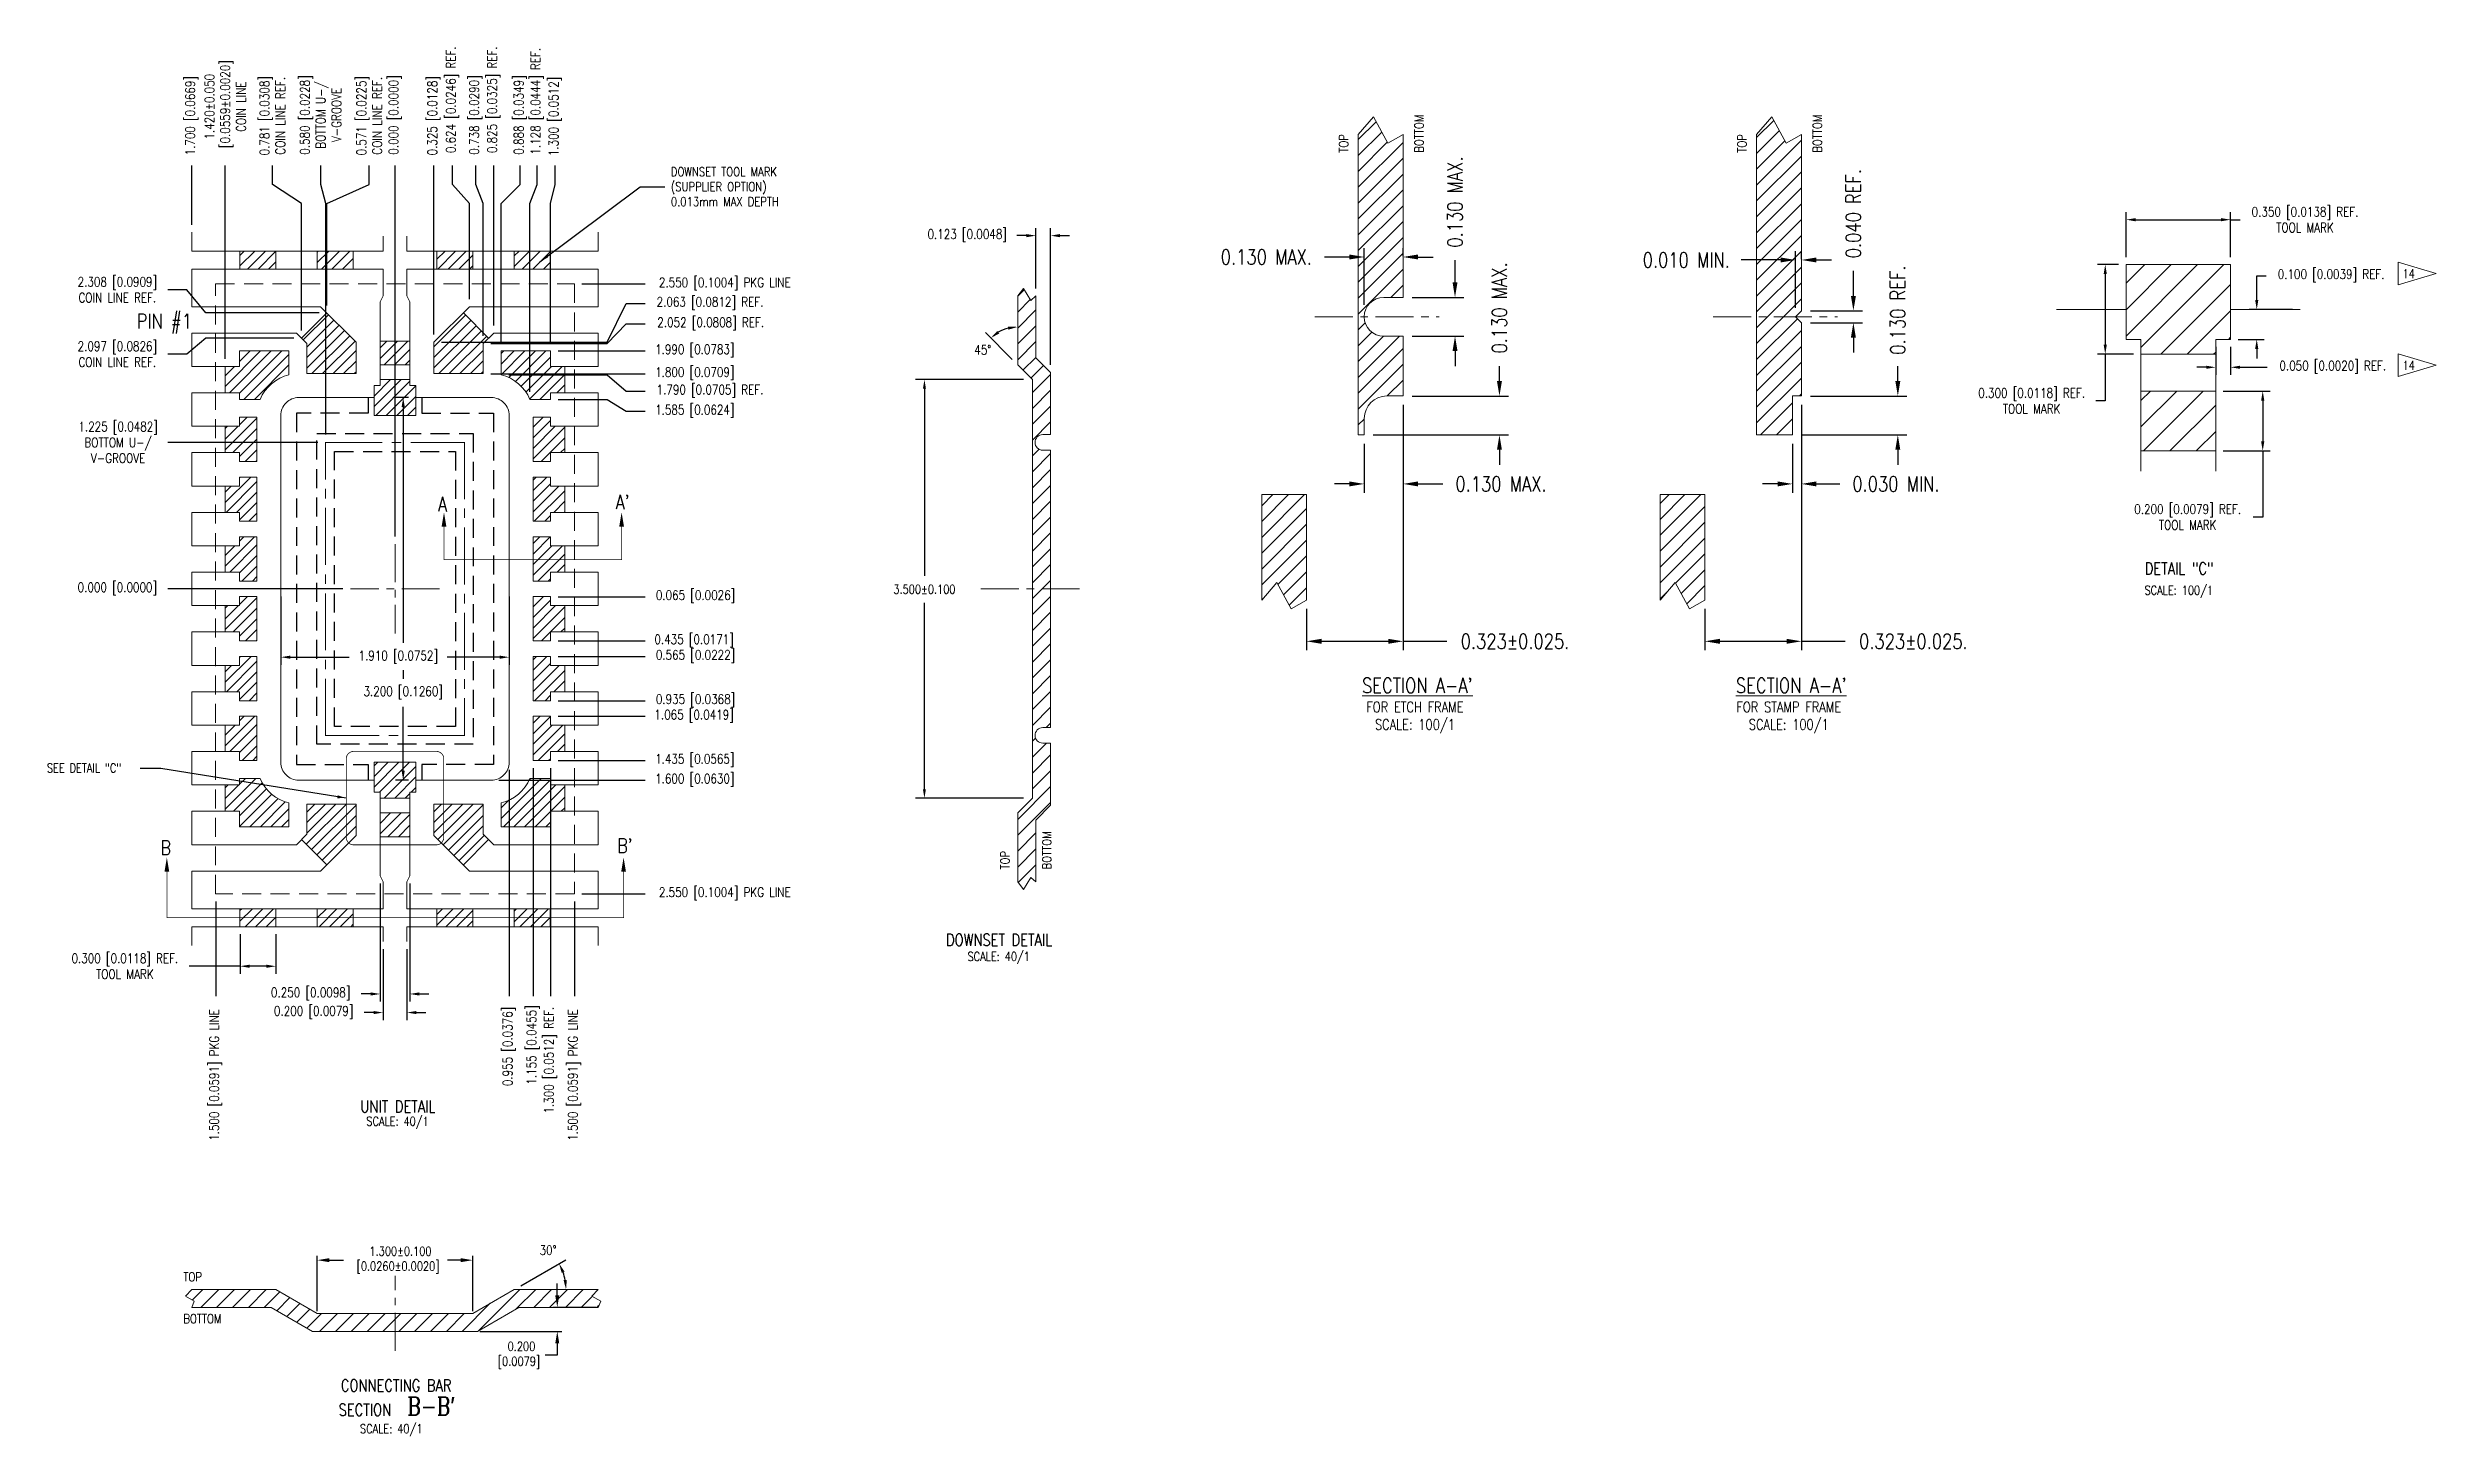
# Model space of a CAD drawing. Extents: x 229 to 1028, y -254 to 211.
import ezdxf
from ezdxf.enums import TextEntityAlignment as Align

# ---------------------------------------------------------------- set-up
doc = ezdxf.new("R2010")
doc.units = 0
doc.header["$LTSCALE"] = 25.4
doc.header["$MEASUREMENT"] = 0
for name, pattern in [('CENTER2', [1.125, 0.75, -0.125, 0.125, -0.125]), ('CENTERX2', [4, 2.5, -0.5, 0.5, -0.5]), ('HIDDEN', [0.375, 0.25, -0.125]), ('PHANTOM2', [1.25, 0.625, -0.125, 0.125, -0.125, 0.125, -0.125])]:
    doc.linetypes.add(name, pattern=pattern)
for name, color, linetype, lineweight in [('SH-01_CENTER', 2, 'CENTERX2', 5), ('SH-01_COIN', 1, 'PHANTOM2', 5), ('SH-01_DIM', 4, 'Continuous', 5), ('SH-01_NOTES', 3, 'Continuous', 5), ('SH-01_OBJECT', 7, 'Continuous', 5), ('SH-01_PHANTOM', 1, 'PHANTOM2', 5), ('SH-01_PKG', 5, 'HIDDEN', 5), ('SH-01_TOOLMARK', 3, 'Continuous', 5)]:
    doc.layers.add(name, color=color, linetype=linetype, lineweight=lineweight)
doc.layers.add('SH-01_HATCH', color=1, linetype='PHANTOM2')
doc.layers.add('SH-01_HIDDEN', color=6, linetype='HIDDEN')
doc.styles.add('COMPLEX', font='COMPLEX', dxfattribs={"width": 0.8})
doc.styles.add('SIMPLEX', font='SIMPLEX.shx', dxfattribs={"width": 0.8})
doc.styles.get("Standard").update_dxf_attribs({"font": 'simplex.shx', "width": 0.82})
doc.dimstyles.new('DIM x20', dxfattribs={"dimtxt": 3, "dimasz": 4, "dimexe": 1.5, "dimexo": 0.75, "dimgap": 1, "dimtad": 0, "dimtih": 1, "dimtoh": 1, "dimdec": 3, "dimlfac": 0.05, "dimzin": 0, "dimdsep": 46, "dimtxsty": 'SIMPLEX', "dimcen": 1, "dimadec": 0, "dimazin": 0, "dimtol": 1, "dimtp": 0.1, "dimtm": 0.1, "dimtfac": 1, "dimtdec": 3, "dimtofl": 0, "dimtmove": 0, "dimatfit": 3, "dimfxl": 1, "dimtolj": 1, "dimtzin": 0, "dimarcsym": 0})
doc.dimstyles.get("Standard").update_dxf_attribs({"dimtxt": 3, "dimasz": 4, "dimexe": 1.5, "dimexo": 0.75, "dimgap": 1, "dimtad": 0, "dimdec": 3, "dimlfac": 0.25, "dimzin": 0, "dimdsep": 46, "dimtxsty": 'SIMPLEX', "dimcen": 0.5, "dimadec": 0, "dimazin": 0, "dimtp": 0.025, "dimtfac": 1, "dimtdec": 3, "dimtofl": 0, "dimtmove": 0, "dimatfit": 3, "dimfxl": 1, "dimtolj": 1, "dimtzin": 0, "dimarcsym": 0})
pattern_1 = [(45, (114.5665, -391.48), (-1.767767, 1.767767), [])]

msp = doc.modelspace()

# ---------------------------------------------------------------- texts
at = {"layer": 'SH-01_NOTES', "width": 0.8}
for s, p in [('14', (1017.0311, 133.4672)), ('14', (1017.0311, 102.7854)), ('SEE DETAIL "C"', (228.9433, -31.9496))]:
    msp.add_text(s, height=3, dxfattribs=at).set_placement(p)
msp.add_text('PIN #1', height=5, dxfattribs=at).set_placement((268.2328, 118.6983), align=Align.MIDDLE)
at = {"layer": 'SH-01_NOTES', "style": 'COMPLEX', "width": 0.8}
for s, p in [('DETAIL "C"', (942.2893, 34.3284)), ('DOWNSET DETAIL', (547.4968, -89.9419)), ('UNIT DETAIL', (346.3667, -145.6621)), ('CONNECTING BAR ', (346.9058, -238.9777)), ('SECTION', (335.3427, -247.1279))]:
    msp.add_text(s, height=4, dxfattribs=at).set_placement(p, align=Align.CENTER)
at = {"layer": 'SH-01_NOTES', "width": 0.8}
for s, p in [('SCALE: 100/1', (942.1852, 27.536)), ('SCALE: 40/1', (547.3927, -94.9808)), ('SCALE: 40/1', (346.2626, -150.1067)), ('SCALE: 40/1', (344.1555, -252.9737))]:
    msp.add_text(s, height=3, dxfattribs=at).set_placement(p, align=Align.CENTER)
at = {"layer": 'SH-01_NOTES', "linetype": 'Continuous', "style": 'COMPLEX', "width": 0.8}
for p in [(687.4381, -2.8112), (812.5011, -2.8112)]:
    msp.add_text("%%USECTION A-A'", height=5, dxfattribs=at).set_placement(p, align=Align.MIDDLE)
at = {"layer": 'SH-01_NOTES', "linetype": 'Continuous', "width": 0.8}
for s, p in [('FOR ETCH FRAME', (686.6388, -11.7943)), ('SCALE: 100/1', (686.6388, -17.613)), ('FOR STAMP FRAME', (811.7017, -11.7943)), ('SCALE: 100/1', (811.7017, -17.613))]:
    msp.add_text(s, height=3.5, dxfattribs=at).set_placement(p, align=Align.CENTER)
at = {"layer": 'SH-01_NOTES', "style": 'COMPLEX', "width": 0.8}
msp.add_text("B-B'", height=6, dxfattribs=at).set_placement((349.5373, -246.8935))
at = {"layer": 'SH-01_NOTES', "char_height": 3, "attachment_point": 4, "rotation": 90}
for s, insert in [('BOTTOM', (688.012, 175.4094)), ('BOTTOM', (821.2849, 175.4094)), ('TOP', (662.7745, 175.4094)), ('TOP', (796.0473, 175.4094)), ('BOTTOM', (563.4885, -64.3738)), ('TOP', (549.5014, -64.3738))]:
    msp.add_mtext(s, dxfattribs=dict(at, insert=insert))
at = {"layer": 'SH-01_NOTES', "char_height": 3, "attachment_point": 4}
for s, insert in [('DOWNSET TOOL MARK\\P(SUPPLIER OPTION)\\P0.013mm MAX DEPTH', (437.6895, 164.0361)), ('TOP', (274.6137, -200.655)), ('BOTTOM', (274.6137, -214.6421))]:
    msp.add_mtext(s, dxfattribs=dict(at, insert=insert))
at = {"layer": 'SH-01_PHANTOM', "style": 'COMPLEX', "width": 0.8}
for s, p in [('A', (359.8584, 55.4312)), ("A'", (419.29, 56.1464)), ('B', (267.0049, -59.51)), ("B'", (419.7978, -58.7949))]:
    msp.add_text(s, height=4.8, dxfattribs=at).set_placement(p)

# ---------------------------------------------------------------- blocks, each defined once
blk = doc.blocks.new('*D0')
at = {"layer": 'Defpoints', "color": 0, "transparency": 16777216}
for p in [(625.07, 394.01), (622.07, 381.01), (622.07, 364.6)]:
    blk.add_point(p, dxfattribs=at)
at = {"layer": 'SH-01_DIM', "color": 0, "lineweight": -2, "transparency": 16777216}
for p, q in [((625.07, 391.01), (625.07, 361.6)), ((622.07, 378.01), (622.07, 361.6)), ((617.07, 364.6), (612.07, 364.6)), ((630.07, 364.6), (637.93, 364.6))]:
    blk.add_line(p, q, dxfattribs=at)
at = {"layer": 'SH-01_DIM', "color": 0, "transparency": 16777216}
for points in [[(617.07, 365.43), (617.07, 363.77), (622.07, 364.6)], [(630.07, 365.43), (630.07, 363.77), (625.07, 364.6)]]:
    blk.add_solid(points, dxfattribs=at)
at = {"layer": 'SH-01_DIM', "color": 0, "transparency": 16777216, "insert": (656.65, 364.6), "char_height": 5, "attachment_point": 5, "style": 'SIMPLEX'}
blk.add_mtext('\\A1;0.030 MIN.', dxfattribs=at)
blk = doc.blocks.new('*D1')
at = {"layer": 'Defpoints', "color": 0, "transparency": 16777216}
for p in [(623.07, 439.51), (625.07, 436.74), (623.07, 420.51)]:
    blk.add_point(p, dxfattribs=at)
at = {"layer": 'SH-01_DIM', "color": 0, "lineweight": -2, "transparency": 16777216}
for p, q in [((618.07, 439.51), (604.85, 439.51)), ((623.07, 423.51), (623.07, 442.51)), ((625.07, 439.74), (625.07, 442.51)), ((630.07, 439.51), (635.07, 439.51))]:
    blk.add_line(p, q, dxfattribs=at)
at = {"layer": 'SH-01_DIM', "color": 0, "transparency": 16777216}
for points in [[(618.07, 440.35), (618.07, 438.68), (623.07, 439.51)], [(630.07, 440.35), (630.07, 438.68), (625.07, 439.51)]]:
    blk.add_solid(points, dxfattribs=at)
at = {"layer": 'SH-01_DIM', "color": 0, "transparency": 16777216, "insert": (586.52, 439.51), "char_height": 5, "attachment_point": 5, "style": 'SIMPLEX'}
blk.add_mtext('\\A1;0.010 MIN.', dxfattribs=at)
blk = doc.blocks.new('*D2')
at = {"layer": 'Defpoints', "color": 0, "transparency": 16777216}
for p in [(625.07, 422.51), (625.07, 418.51), (642.43, 418.51)]:
    blk.add_point(p, dxfattribs=at)
at = {"layer": 'SH-01_DIM', "color": 0, "lineweight": -2, "transparency": 16777216}
for p, q in [((642.43, 427.51), (642.43, 435.91)), ((628.07, 422.51), (645.43, 422.51)), ((628.07, 418.51), (645.43, 418.51)), ((642.43, 413.51), (642.43, 408.51))]:
    blk.add_line(p, q, dxfattribs=at)
at = {"layer": 'SH-01_DIM', "color": 0, "transparency": 16777216}
for points in [[(641.6, 427.51), (643.27, 427.51), (642.43, 422.51)], [(641.6, 413.51), (643.27, 413.51), (642.43, 418.51)]]:
    blk.add_solid(points, dxfattribs=at)
at = {"layer": 'SH-01_DIM', "color": 0, "transparency": 16777216, "insert": (642.43, 455.01), "char_height": 5, "attachment_point": 5, "rotation": 90, "style": 'SIMPLEX'}
blk.add_mtext('\\A1;0.040 REF.', dxfattribs=at)
blk = doc.blocks.new('*D3')
at = {"layer": 'Defpoints', "color": 0, "transparency": 16777216}
for p in [(625.07, 394.01), (622.07, 381.01), (657.29, 381.01)]:
    blk.add_point(p, dxfattribs=at)
at = {"layer": 'SH-01_DIM', "color": 0, "lineweight": -2, "transparency": 16777216}
for p, q in [((657.29, 399.01), (657.29, 404.01)), ((628.07, 394.01), (660.29, 394.01)), ((625.07, 381.01), (660.29, 381.01)), ((657.29, 376.01), (657.29, 371.01))]:
    blk.add_line(p, q, dxfattribs=at)
at = {"layer": 'SH-01_DIM', "color": 0, "transparency": 16777216}
for points in [[(656.46, 399.01), (658.13, 399.01), (657.29, 394.01)], [(656.46, 376.01), (658.13, 376.01), (657.29, 381.01)]]:
    blk.add_solid(points, dxfattribs=at)
at = {"layer": 'SH-01_DIM', "color": 0, "transparency": 16777216, "insert": (657.29, 422.73), "char_height": 5, "attachment_point": 5, "rotation": 90, "style": 'SIMPLEX'}
blk.add_mtext('\\A1;0.130 REF.', dxfattribs=at)
blk = doc.blocks.new('*D4')
at = {"layer": 'Defpoints', "color": 0, "transparency": 16777216}
for p in [(491.8, 394.01), (478.8, 381.01), (478.8, 364.6)]:
    blk.add_point(p, dxfattribs=at)
at = {"layer": 'SH-01_DIM', "color": 0, "lineweight": -2, "transparency": 16777216}
for p, q in [((491.8, 391.01), (491.8, 361.6)), ((478.8, 378.01), (478.8, 361.6)), ((473.8, 364.6), (468.8, 364.6)), ((496.8, 364.6), (505.06, 364.6))]:
    blk.add_line(p, q, dxfattribs=at)
at = {"layer": 'SH-01_DIM', "color": 0, "transparency": 16777216}
for points in [[(473.8, 365.43), (473.8, 363.77), (478.8, 364.6)], [(496.8, 365.43), (496.8, 363.77), (491.8, 364.6)]]:
    blk.add_solid(points, dxfattribs=at)
at = {"layer": 'SH-01_DIM', "color": 0, "transparency": 16777216, "insert": (524.54, 364.6), "char_height": 5, "attachment_point": 5, "style": 'SIMPLEX'}
blk.add_mtext('\\A1;0.130 MAX.', dxfattribs=at)
blk = doc.blocks.new('*D5')
at = {"layer": 'Defpoints', "color": 0, "transparency": 16777216}
for p in [(478.8, 440.51), (491.8, 437.74), (478.8, 421.51)]:
    blk.add_point(p, dxfattribs=at)
at = {"layer": 'SH-01_DIM', "color": 0, "lineweight": -2, "transparency": 16777216}
for p, q in [((473.8, 440.51), (465.53, 440.51)), ((478.8, 424.51), (478.8, 443.51)), ((491.8, 440.74), (491.8, 443.51)), ((496.8, 440.51), (501.8, 440.51))]:
    blk.add_line(p, q, dxfattribs=at)
at = {"layer": 'SH-01_DIM', "color": 0, "transparency": 16777216}
for points in [[(473.8, 441.35), (473.8, 439.68), (478.8, 440.51)], [(496.8, 441.35), (496.8, 439.68), (491.8, 440.51)]]:
    blk.add_solid(points, dxfattribs=at)
at = {"layer": 'SH-01_DIM', "color": 0, "transparency": 16777216, "insert": (446.05, 440.51), "char_height": 5, "attachment_point": 5, "style": 'SIMPLEX'}
blk.add_mtext('\\A1;0.130 MAX.', dxfattribs=at)
blk = doc.blocks.new('*D6')
at = {"layer": 'Defpoints', "color": 0, "transparency": 16777216}
for p in [(491.8, 427.01), (491.8, 414.01), (509.16, 414.01)]:
    blk.add_point(p, dxfattribs=at)
at = {"layer": 'SH-01_DIM', "color": 0, "lineweight": -2, "transparency": 16777216}
for p, q in [((509.16, 432.01), (509.16, 439.42)), ((494.8, 427.01), (512.16, 427.01)), ((494.8, 414.01), (512.16, 414.01)), ((509.16, 409.01), (509.16, 404.01))]:
    blk.add_line(p, q, dxfattribs=at)
at = {"layer": 'SH-01_DIM', "color": 0, "transparency": 16777216}
for points in [[(508.33, 432.01), (509.99, 432.01), (509.16, 427.01)], [(508.33, 409.01), (509.99, 409.01), (509.16, 414.01)]]:
    blk.add_solid(points, dxfattribs=at)
at = {"layer": 'SH-01_DIM', "color": 0, "transparency": 16777216, "insert": (509.16, 458.9), "char_height": 5, "attachment_point": 5, "rotation": 90, "style": 'SIMPLEX'}
blk.add_mtext('\\A1;0.130 MAX.', dxfattribs=at)
blk = doc.blocks.new('*D7')
at = {"layer": 'Defpoints', "color": 0, "transparency": 16777216}
for p in [(491.8, 394.01), (478.8, 381.01), (524.02, 381.01)]:
    blk.add_point(p, dxfattribs=at)
at = {"layer": 'SH-01_DIM', "color": 0, "lineweight": -2, "transparency": 16777216}
for p, q in [((524.02, 399.01), (524.02, 404.01)), ((494.8, 394.01), (527.02, 394.01)), ((481.8, 381.01), (527.02, 381.01)), ((524.02, 376.01), (524.02, 371.01))]:
    blk.add_line(p, q, dxfattribs=at)
at = {"layer": 'SH-01_DIM', "color": 0, "transparency": 16777216}
for points in [[(523.19, 399.01), (524.85, 399.01), (524.02, 394.01)], [(523.19, 376.01), (524.85, 376.01), (524.02, 381.01)]]:
    blk.add_solid(points, dxfattribs=at)
at = {"layer": 'SH-01_DIM', "color": 0, "transparency": 16777216, "insert": (524.02, 423.49), "char_height": 5, "attachment_point": 5, "rotation": 90, "style": 'SIMPLEX'}
blk.add_mtext('\\A1;0.130 MAX.', dxfattribs=at)
blk = doc.blocks.new('*D8')
at = {"layer": 'Defpoints', "color": 0, "transparency": 16777216}
for p in [(491.8, 394.01), (459.5, 325.77), (459.5, 311.95)]:
    blk.add_point(p, dxfattribs=at)
at = {"layer": 'SH-01_DIM', "color": 0, "lineweight": -2, "transparency": 16777216}
for p, q in [((491.8, 391.01), (491.8, 308.95)), ((459.5, 322.77), (459.5, 308.95)), ((464.5, 311.95), (486.8, 311.95)), ((491.8, 311.95), (506.42, 311.95))]:
    blk.add_line(p, q, dxfattribs=at)
at = {"layer": 'SH-01_DIM', "color": 0, "transparency": 16777216}
for points in [[(464.5, 312.78), (464.5, 311.11), (459.5, 311.95)], [(486.8, 312.78), (486.8, 311.11), (491.8, 311.95)]]:
    blk.add_solid(points, dxfattribs=at)
at = {"layer": 'SH-01_DIM', "color": 0, "transparency": 16777216, "insert": (529.23, 311.95), "char_height": 5, "attachment_point": 5, "style": 'SIMPLEX'}
blk.add_mtext('\\A1;0.323±0.025.', dxfattribs=at)
blk = doc.blocks.new('*D9')
at = {"layer": 'Defpoints', "color": 0, "transparency": 16777216}
for p in [(625.07, 394.01), (592.77, 325.77), (592.77, 311.95)]:
    blk.add_point(p, dxfattribs=at)
at = {"layer": 'SH-01_DIM', "color": 0, "lineweight": -2, "transparency": 16777216}
for p, q in [((625.07, 391.01), (625.07, 308.95)), ((592.77, 322.77), (592.77, 308.95)), ((597.77, 311.95), (620.07, 311.95)), ((625.07, 311.95), (639.69, 311.95))]:
    blk.add_line(p, q, dxfattribs=at)
at = {"layer": 'SH-01_DIM', "color": 0, "transparency": 16777216}
for points in [[(597.77, 312.78), (597.77, 311.11), (592.77, 311.95)], [(620.07, 312.78), (620.07, 311.11), (625.07, 311.95)]]:
    blk.add_solid(points, dxfattribs=at)
at = {"layer": 'SH-01_DIM', "color": 0, "transparency": 16777216, "insert": (662.5, 311.95), "char_height": 5, "attachment_point": 5, "style": 'SIMPLEX'}
blk.add_mtext('\\A1;0.323±0.025.', dxfattribs=at)
blk = doc.blocks.new('*U11')
at = {"layer": 'SH-01_CENTER', "color": 0, "linetype": 'CENTER2', "transparency": 16777216}
blk.add_line((-23.32, 0), (23.32, 0), dxfattribs=at)
blk = doc.blocks.new('*U12')
at = {"layer": 'SH-01_CENTER', "color": 0, "linetype": 'CENTER2', "transparency": 16777216}
blk.add_line((0, 49.12), (0, -49.12), dxfattribs=at)
blk = doc.blocks.new('*U13')
at = {"layer": 'SH-01_CENTER', "color": 0, "linetype": 'CENTER2', "transparency": 16777216}
blk.add_line((0, -49.12), (0, 49.12), dxfattribs=at)
blk = doc.blocks.new('*U14')
at = {"layer": 'SH-01_CENTER', "color": 0, "linetype": 'CENTER2', "transparency": 16777216}
blk.add_line((23.32, 0), (-23.32, 0), dxfattribs=at)
blk = doc.blocks.new('Unit')
at = {"layer": 'SH-01_COIN'}
h = blk.add_hatch(dxfattribs=at)
h.set_pattern_fill('ANSI31', color=256, scale=20)
h.set_pattern_definition(pattern_1)
h.paths.add_polyline_path([(-13, 82.53), (-22.86, 92.31), (-31.26, 83.84), (-29.5, 82.09), (-29.5, 72), (-13, 72)])
h.paths.add_polyline_path([(29.5, 82.09), (31.26, 83.84), (22.86, 92.31), (13, 82.53), (13, 72), (29.5, 72)])
h.paths.add_polyline_path([(56.8, 74.4), (52, 74.4), (52, 79.6), (35.5, 79.6), (35.5, 71.61, -0.238594), (45.12, 63.4), (52, 63.4), (52, 65.6), (56.8, 65.6)])
h.paths.add_polyline_path([(56.8, 54.4), (52, 54.4), (52, 57.4), (46.2, 57.4), (46.2, 42.6), (52, 42.6), (52, 45.6), (56.8, 45.6)])
h.paths.add_polyline_path([(56.8, 34.4), (52, 34.4), (52, 37.4), (46.2, 37.4), (46.2, 22.6), (52, 22.6), (52, 25.6), (56.8, 25.6)])
h.paths.add_polyline_path([(56.8, 14.4), (52, 14.4), (52, 17.4), (46.2, 17.4), (46.2, 2.6), (52, 2.6), (52, 5.6), (56.8, 5.6)])
h.paths.add_polyline_path([(56.8, -5.6), (52, -5.6), (52, -2.6), (46.2, -2.6), (46.2, -17.4), (52, -17.4), (52, -14.4), (56.8, -14.4)])
h.paths.add_polyline_path([(56.8, -25.6), (52, -25.6), (52, -22.6), (46.2, -22.6), (46.2, -37.4), (52, -37.4), (52, -34.4), (56.8, -34.4)])
h.paths.add_polyline_path([(56.8, -45.6), (52, -45.6), (52, -42.6), (46.2, -42.6), (46.2, -57.4), (52, -57.4), (52, -54.4), (56.8, -54.4)])
h.paths.add_polyline_path([(56.8, -65.6), (52, -65.6), (52, -63.4), (45.12, -63.4, -0.238594), (35.5, -71.61), (35.5, -79.6), (52, -79.6), (52, -74.4), (56.8, -74.4)])
h.paths.add_polyline_path([(29.5, -72), (13, -72), (13, -82.53), (22.86, -92.31), (31.26, -83.84), (29.5, -82.09)])
h.paths.add_polyline_path([(-13, -72), (-29.5, -72), (-29.5, -82.09), (-31.26, -83.84), (-22.86, -92.31), (-13, -82.53)])
h.paths.add_polyline_path([(-35.5, -71.61, -0.238594), (-45.12, -63.4), (-52, -63.4), (-52, -65.6), (-56.8, -65.6), (-56.8, -74.4), (-52, -74.4), (-52, -79.6), (-35.5, -79.6)])
h.paths.add_polyline_path([(-46.2, -42.6), (-52, -42.6), (-52, -45.6), (-56.8, -45.6), (-56.8, -54.4), (-52, -54.4), (-52, -57.4), (-46.2, -57.4)])
h.paths.add_polyline_path([(-46.2, -22.6), (-52, -22.6), (-52, -25.6), (-56.8, -25.6), (-56.8, -34.4), (-52, -34.4), (-52, -37.4), (-46.2, -37.4)])
h.paths.add_polyline_path([(-46.2, -2.6), (-52, -2.6), (-52, -5.6), (-56.8, -5.6), (-56.8, -14.4), (-52, -14.4), (-52, -17.4), (-46.2, -17.4)])
h.paths.add_polyline_path([(-46.2, 17.4), (-52, 17.4), (-52, 14.4), (-56.8, 14.4), (-56.8, 5.6), (-52, 5.6), (-52, 2.6), (-46.2, 2.6)])
h.paths.add_polyline_path([(-46.2, 37.4), (-52, 37.4), (-52, 34.4), (-56.8, 34.4), (-56.8, 25.6), (-52, 25.6), (-52, 22.6), (-46.2, 22.6)])
h.paths.add_polyline_path([(-46.2, 57.4), (-52, 57.4), (-52, 54.4), (-56.8, 54.4), (-56.8, 45.6), (-52, 45.6), (-52, 42.6), (-46.2, 42.6)])
h.paths.add_polyline_path([(-35.5, 71.61), (-35.5, 79.6), (-52, 79.6), (-52, 74.4), (-56.8, 74.4), (-56.8, 65.6), (-52, 65.6), (-52, 63.4), (-45.12, 63.4, -0.238594)])
at = {"layer": 'SH-01_TOOLMARK'}
h = blk.add_hatch(dxfattribs=at)
h.set_pattern_fill('ANSI31', color=3, scale=20)
h.set_pattern_definition(pattern_1)
h.paths.add_polyline_path([(7, -58), (-7, -58), (-7, -64), (-7, -68), (-5, -68), (-5, -70), (5, -70), (5, -68), (7, -68), (7, -64)])
h.paths.add_polyline_path([(5, -74.92), (-5, -74.92), (-5, -82.92), (5, -82.92)])
h.paths.add_polyline_path([(-14, 113), (-26, 113), (-26, 107), (-14, 107)])
h.paths.add_polyline_path([(26, 113), (14, 113), (14, 107), (26, 107)])
h.paths.add_polyline_path([(51.86, 113), (39.86, 113), (39.86, 107), (51.86, 107)])
h.paths.add_polyline_path([(5, 82.92), (-5, 82.92), (-5, 74.92), (5, 74.92)])
h.paths.add_polyline_path([(7, 64), (7, 68), (5, 68), (5, 70), (-5, 70), (-5, 68), (-7, 68), (-7, 64), (-7, 58), (7, 58)])
h.paths.add_polyline_path([(-39.86, -107), (-51.86, -107), (-51.86, -113), (-39.86, -113)])
h.paths.add_polyline_path([(-14, -107), (-26, -107), (-26, -113), (-14, -113)])
h.paths.add_polyline_path([(26, -107), (14, -107), (14, -113), (26, -113)])
h.paths.add_polyline_path([(51.86, -107), (39.86, -107), (39.86, -113), (51.86, -113)])
h.paths.add_polyline_path([(-39.86, 113), (-51.86, 113), (-51.86, 107), (-39.86, 107)])
at = {"layer": 'SH-01_CENTER', "ltscale": 0.2}
for p, q in [((0, 14.93), (0, -14.93)), ((14.93, 0), (-14.93, 0))]:
    blk.add_line(p, q, dxfattribs=at)
at = {"layer": 'SH-01_COIN'}
for p, q in [((-31.26, 83.84), (-22.86, 92.31)), ((31.26, 83.84), (22.86, 92.31)), ((-56.8, 65.6), (-56.8, 74.4)), ((56.8, 65.6), (56.8, 74.4)), ((-56.8, 45.6), (-56.8, 54.4)), ((56.8, 45.6), (56.8, 54.4)), ((-56.8, 25.6), (-56.8, 34.4)), ((56.8, 25.6), (56.8, 34.4)), ((-56.8, 5.6), (-56.8, 14.4)), ((56.8, 5.6), (56.8, 14.4)), ((-56.8, -14.4), (-56.8, -5.6)), ((56.8, -14.4), (56.8, -5.6)), ((-56.8, -34.4), (-56.8, -25.6)), ((56.8, -34.4), (56.8, -25.6)), ((-56.8, -54.4), (-56.8, -45.6)), ((56.8, -54.4), (56.8, -45.6)), ((-56.8, -74.4), (-56.8, -65.6)), ((56.8, -74.4), (56.8, -65.6)), ((-31.26, -83.84), (-22.86, -92.31)), ((31.26, -83.84), (22.86, -92.31))]:
    blk.add_line(p, q, dxfattribs=at)
at = {"layer": 'SH-01_HIDDEN'}
for points in [[(-9, 64), (-9, 58.8), (-33, 58.8), (-33, -58.8), (-9, -58.8), (-9, -64)], [(9, 64), (9, 58.8), (33, 58.8), (33, -58.8), (9, -58.8), (9, -64)]]:
    blk.add_lwpolyline(points, dxfattribs=at)
for points in [[(26.2, -52), (26.2, -52), (-26.2, -52), (-26.2, -52), (-26.2, 52), (26.2, 52)], [(20.2, -46), (20.2, -46), (-20.2, -46), (-20.2, -46), (-20.2, 46), (20.2, 46)]]:
    blk.add_lwpolyline(points, close=True, dxfattribs=at)
at = {"layer": 'SH-01_OBJECT'}
for p, q in [((-39.86, 107), (-39.86, 113)), ((-26, 107), (-26, 113)), ((26, 107), (26, 113)), ((39.86, 107), (39.86, 113)), ((-24.96, 94.4), (-60, 94.4)), ((-13, 82.53), (-24.96, 94.4)), ((24.96, 94.4), (13, 82.53)), ((60, 94.4), (24.96, 94.4)), ((-60, 85.6), (-33.01, 85.6)), ((-33.01, 85.6), (-29.5, 82.09)), ((-29.5, 82.09), (-29.5, 72)), ((-13, 72), (-13, 82.53)), ((13, 82.53), (13, 72)), ((29.5, 82.09), (33.01, 85.6)), ((29.5, 72), (29.5, 82.09)), ((33.01, 85.6), (60, 85.6)), ((-52, 74.4), (-60, 74.4)), ((-35.5, 79.6), (-52, 79.6)), ((-52, 79.6), (-52, 74.4)), ((-35.5, 71.61), (-35.5, 79.6)), ((-29.5, 72), (-13, 72)), ((-5, 74.92), (5, 74.92)), ((13, 72), (29.5, 72)), ((52, 79.6), (35.5, 79.6)), ((35.5, 79.6), (35.5, 71.61)), ((52, 74.4), (52, 79.6)), ((60, 74.4), (52, 74.4)), ((-60, 65.6), (-52, 65.6)), ((-52, 65.6), (-52, 63.4)), ((5, 70), (-5, 70)), ((52, 63.4), (52, 65.6)), ((52, 65.6), (60, 65.6)), ((-52, 63.4), (-45.12, 63.4)), ((-46.2, 57.4), (-52, 57.4)), ((-52, 57.4), (-52, 54.4)), ((-46.2, 42.6), (-46.2, 57.4)), ((45.12, 63.4), (52, 63.4)), ((52, 57.4), (46.2, 57.4)), ((46.2, 57.4), (46.2, 42.6)), ((52, 54.4), (52, 57.4)), ((-52, 54.4), (-60, 54.4)), ((60, 54.4), (52, 54.4)), ((-60, 45.6), (-52, 45.6)), ((-52, 45.6), (-52, 42.6)), ((-52, 42.6), (-46.2, 42.6)), ((46.2, 42.6), (52, 42.6)), ((52, 42.6), (52, 45.6)), ((52, 45.6), (60, 45.6)), ((-52, 34.4), (-60, 34.4)), ((-46.2, 37.4), (-52, 37.4)), ((-52, 37.4), (-52, 34.4)), ((-46.2, 22.6), (-46.2, 37.4)), ((52, 37.4), (46.2, 37.4)), ((46.2, 37.4), (46.2, 22.6)), ((52, 34.4), (52, 37.4)), ((60, 34.4), (52, 34.4)), ((-60, 25.6), (-52, 25.6)), ((-52, 25.6), (-52, 22.6)), ((52, 22.6), (52, 25.6)), ((52, 25.6), (60, 25.6)), ((-52, 22.6), (-46.2, 22.6)), ((-46.2, 17.4), (-52, 17.4)), ((-52, 17.4), (-52, 14.4)), ((-46.2, 2.6), (-46.2, 17.4)), ((46.2, 22.6), (52, 22.6)), ((52, 17.4), (46.2, 17.4)), ((46.2, 17.4), (46.2, 2.6)), ((52, 14.4), (52, 17.4)), ((-52, 14.4), (-60, 14.4)), ((60, 14.4), (52, 14.4)), ((-60, 5.6), (-52, 5.6)), ((-52, 5.6), (-52, 2.6)), ((-52, 2.6), (-46.2, 2.6)), ((46.2, 2.6), (52, 2.6)), ((52, 2.6), (52, 5.6)), ((52, 5.6), (60, 5.6)), ((-60, -5.6), (-52, -5.6)), ((-52, -5.6), (-52, -2.6)), ((-52, -2.6), (-46.2, -2.6)), ((-46.2, -2.6), (-46.2, -17.4)), ((46.2, -17.4), (46.2, -2.6)), ((46.2, -2.6), (52, -2.6)), ((52, -2.6), (52, -5.6)), ((52, -5.6), (60, -5.6)), ((-52, -14.4), (-60, -14.4)), ((-52, -17.4), (-52, -14.4)), ((60, -14.4), (52, -14.4)), ((52, -14.4), (52, -17.4)), ((-46.2, -17.4), (-52, -17.4)), ((-52, -25.6), (-52, -22.6)), ((-52, -22.6), (-46.2, -22.6)), ((-46.2, -22.6), (-46.2, -37.4)), ((52, -17.4), (46.2, -17.4)), ((46.2, -37.4), (46.2, -22.6)), ((46.2, -22.6), (52, -22.6)), ((52, -22.6), (52, -25.6)), ((-60, -25.6), (-52, -25.6)), ((52, -25.6), (60, -25.6)), ((-52, -34.4), (-60, -34.4)), ((-52, -37.4), (-52, -34.4)), ((-46.2, -37.4), (-52, -37.4)), ((52, -37.4), (46.2, -37.4)), ((60, -34.4), (52, -34.4)), ((52, -34.4), (52, -37.4)), ((-60, -45.6), (-52, -45.6)), ((-52, -45.6), (-52, -42.6)), ((-52, -42.6), (-46.2, -42.6)), ((-46.2, -42.6), (-46.2, -57.4)), ((46.2, -57.4), (46.2, -42.6)), ((46.2, -42.6), (52, -42.6)), ((52, -42.6), (52, -45.6)), ((52, -45.6), (60, -45.6)), ((-52, -54.4), (-60, -54.4)), ((-52, -57.4), (-52, -54.4)), ((60, -54.4), (52, -54.4)), ((52, -54.4), (52, -57.4)), ((-46.2, -57.4), (-52, -57.4)), ((-52, -65.6), (-52, -63.4)), ((-52, -63.4), (-45.12, -63.4)), ((45.12, -63.4), (52, -63.4)), ((52, -57.4), (46.2, -57.4)), ((52, -63.4), (52, -65.6)), ((-60, -65.6), (-52, -65.6)), ((-35.5, -71.61), (-35.5, -79.6)), ((-5, -70), (5, -70)), ((35.5, -79.6), (35.5, -71.61)), ((52, -65.6), (60, -65.6)), ((-52, -74.4), (-60, -74.4)), ((-52, -79.6), (-52, -74.4)), ((-35.5, -79.6), (-52, -79.6)), ((-29.5, -82.09), (-29.5, -72)), ((-29.5, -72), (-13, -72)), ((-13, -72), (-13, -82.53)), ((-5, -74.92), (5, -74.92)), ((13, -82.53), (13, -72)), ((13, -72), (29.5, -72)), ((29.5, -72), (29.5, -82.09)), ((52, -79.6), (35.5, -79.6)), ((60, -74.4), (52, -74.4)), ((52, -74.4), (52, -79.6)), ((-60, -85.6), (-33.01, -85.6)), ((-33.01, -85.6), (-29.5, -82.09)), ((-13, -82.53), (-24.96, -94.4)), ((24.96, -94.4), (13, -82.53)), ((29.5, -82.09), (33.01, -85.6)), ((33.01, -85.6), (60, -85.6)), ((-24.96, -94.4), (-60, -94.4)), ((60, -94.4), (24.96, -94.4)), ((-39.86, -107), (-39.86, -113)), ((-26, -107), (-26, -113)), ((26, -107), (26, -113)), ((39.86, -107), (39.86, -113))]:
    blk.add_line(p, q, dxfattribs=at)
for points in [[(-4, 118), (-4, 113), (-68, 113), (-68, 119.3)], [(4, 118), (4, 113), (68, 113), (68, 119.3)], [(-60, 94.4), (-68, 94.4), (-68, 107), (-4, 107), (-4, 102)], [(60, 94.4), (68, 94.4), (68, 107), (4, 107), (4, 102)], [(-60, 85.6), (-68, 85.6), (-68, 74.4), (-60, 74.4)], [(60, 85.6), (68, 85.6), (68, 74.4), (60, 74.4)], [(-60, 65.6), (-68, 65.6), (-68, 54.4), (-60, 54.4)], [(60, 65.6), (68, 65.6), (68, 54.4), (60, 54.4)], [(-60, 45.6), (-68, 45.6), (-68, 34.4), (-60, 34.4)], [(60, 45.6), (68, 45.6), (68, 34.4), (60, 34.4)], [(-60, 25.6), (-68, 25.6), (-68, 14.4), (-60, 14.4)], [(60, 25.6), (68, 25.6), (68, 14.4), (60, 14.4)], [(-60, 5.6), (-68, 5.6), (-68, -5.6), (-60, -5.6)], [(60, 5.6), (68, 5.6), (68, -5.6), (60, -5.6)], [(-60, -14.4), (-68, -14.4), (-68, -25.6), (-60, -25.6)], [(60, -14.4), (68, -14.4), (68, -25.6), (60, -25.6)], [(-60, -34.4), (-68, -34.4), (-68, -45.6), (-60, -45.6)], [(60, -34.4), (68, -34.4), (68, -45.6), (60, -45.6)], [(-60, -54.4), (-68, -54.4), (-68, -65.6), (-60, -65.6)], [(60, -54.4), (68, -54.4), (68, -65.6), (60, -65.6)], [(-60, -74.4), (-68, -74.4), (-68, -85.6), (-60, -85.6)], [(60, -74.4), (68, -74.4), (68, -85.6), (60, -85.6)], [(-60, -94.4), (-68, -94.4), (-68, -107), (-4, -107), (-4, -102)], [(60, -94.4), (68, -94.4), (68, -107), (4, -107), (4, -102)], [(-4, -118), (-4, -113), (-68, -113), (-68, -119.3)], [(4, -118), (4, -113), (68, -113), (68, -119.3)]]:
    blk.add_lwpolyline(points, dxfattribs=at)
for points in [[(-4, 102), (-4, 98), (-5, 96), (-5, 68), (-7, 68), (-7, 64), (-32.2, 64, 0.414214), (-38.2, 58), (-38.2, -58, 0.414214), (-32.2, -64), (-7, -64), (-7, -68), (-5, -68), (-5, -96), (-4, -98), (-4, -102)], [(4, -102), (4, -98), (5, -96), (5, -68), (7, -68), (7, -64), (32.2, -64, 0.414214), (38.2, -58), (38.2, 58, 0.414214), (32.2, 64), (7, 64), (7, 68), (5, 68), (5, 96), (4, 98), (4, 102)]]:
    blk.add_lwpolyline(points, format="xyb", dxfattribs=at)
for centre, start, end in [((-32.2, 58), 103.63373, 157.31191), ((32.2, 58), 22.68809, 76.36627), ((-32.2, -58), 202.68809, 256.36627), ((32.2, -58), 283.63373, 337.31191)]:
    blk.add_arc(centre, 14, start, end, dxfattribs=at)
at = {"layer": 'SH-01_PKG'}
blk.add_lwpolyline([(-60, 102), (60, 102), (60, -102), (-60, -102)], close=True, dxfattribs=at)
at = {"layer": 'SH-01_TOOLMARK'}
for p, q in [((-51.86, 107), (-51.86, 113)), ((-14, 107), (-14, 113)), ((14, 107), (14, 113)), ((51.86, 107), (51.86, 113)), ((5, 82.92), (-5, 82.92)), ((5, -82.92), (-5, -82.92)), ((-51.86, -107), (-51.86, -113)), ((-14, -107), (-14, -113)), ((14, -107), (14, -113)), ((51.86, -107), (51.86, -113))]:
    blk.add_line(p, q, dxfattribs=at)
for points in [[(-7, 64), (-7, 58), (7, 58), (7, 64)], [(-7, -64), (-7, -58), (7, -58), (7, -64)]]:
    blk.add_lwpolyline(points, dxfattribs=at)
at = {"layer": 'SH-01_CENTER', "linetype": 'CENTER2'}
for name, p in [('*U11', (0, 49)), ('*U13', (-23.2, 0)), ('*U12', (23.2, 0)), ('*U14', (0, -49))]:
    blk.add_blockref(name, p, dxfattribs=at)
blk = doc.blocks.new('*D15')
at = {"layer": 'Defpoints', "color": 0, "transparency": 16777216}
for p in [(154.54, 471.15), (154.54, 344.42), (154.54, 329.48)]:
    blk.add_point(p, dxfattribs=at)
at = {"layer": 'SH-01_DIM', "color": 0, "lineweight": -2, "transparency": 16777216}
blk.add_line((154.54, 346.96), (154.54, 471.15), dxfattribs=at)
at = {"layer": 'SH-01_DIM', "color": 0, "transparency": 16777216, "insert": (154.54, 488.01), "char_height": 3.175, "attachment_point": 5, "rotation": 90, "style": 'SIMPLEX'}
blk.add_mtext('\\A1;0.000 [0.0000]', dxfattribs=at)
blk = doc.blocks.new('*D16')
at = {"layer": 'Defpoints', "color": 0, "transparency": 16777216}
for p in [(78.51, 329.48), (139.6, 329.48), (154.54, 329.48)]:
    blk.add_point(p, dxfattribs=at)
at = {"layer": 'SH-01_DIM', "color": 0, "lineweight": -2, "transparency": 16777216}
blk.add_line((137.06, 329.48), (78.51, 329.48), dxfattribs=at)
at = {"layer": 'SH-01_DIM', "color": 0, "transparency": 16777216, "insert": (61.65, 329.48), "char_height": 3.175, "attachment_point": 5, "style": 'SIMPLEX'}
blk.add_mtext('\\A1;0.000 [0.0000]', dxfattribs=at)
blk = doc.blocks.new('*D17')
at = {"layer": 'Defpoints', "color": 0, "transparency": 16777216}
for p in [(97.74, 471.15), (97.74, 403.88), (154.54, 329.48)]:
    blk.add_point(p, dxfattribs=at)
at = {"layer": 'SH-01_DIM', "color": 0, "lineweight": -2, "transparency": 16777216}
blk.add_line((97.74, 406.42), (97.74, 471.15), dxfattribs=at)
at = {"layer": 'SH-01_DIM', "color": 0, "transparency": 16777216, "insert": (97.74, 490.79), "char_height": 3.175, "attachment_point": 5, "rotation": 90, "style": 'SIMPLEX'}
blk.add_mtext('\\A1;1.420±0.050\\P [0.0559±0.0020]\\PCOIN LINE', dxfattribs=at)
blk = doc.blocks.new('*D18')
at = {"layer": 'Defpoints', "color": 0, "transparency": 16777216}
for p in [(86.54, 471.15), (86.54, 448.78), (154.54, 329.48)]:
    blk.add_point(p, dxfattribs=at)
at = {"layer": 'SH-01_DIM', "color": 0, "lineweight": -2, "transparency": 16777216}
blk.add_line((86.54, 451.32), (86.54, 471.15), dxfattribs=at)
at = {"layer": 'SH-01_DIM', "color": 0, "transparency": 16777216, "insert": (86.54, 487.76), "char_height": 3.175, "attachment_point": 5, "rotation": 90, "style": 'SIMPLEX'}
blk.add_mtext('\\A1;1.700 [0.0669]', dxfattribs=at)
blk = doc.blocks.new('*D19')
at = {"layer": 'Defpoints', "color": 0, "transparency": 16777216}
for p in [(113.53, 471.15), (123.28, 413.33), (154.54, 329.48)]:
    blk.add_point(p, dxfattribs=at)
at = {"layer": 'SH-01_DIM', "color": 0, "lineweight": -2, "transparency": 16777216}
for p, q in [((113.53, 464.8), (113.53, 471.15)), ((123.28, 458.45), (113.53, 464.8)), ((123.28, 415.87), (123.28, 458.45))]:
    blk.add_line(p, q, dxfattribs=at)
at = {"layer": 'SH-01_DIM', "color": 0, "transparency": 16777216, "insert": (113.53, 487.76), "char_height": 3.175, "attachment_point": 5, "rotation": 90, "style": 'SIMPLEX'}
blk.add_mtext('\\A1;0.781 [0.0308]\\PCOIN LINE REF.', dxfattribs=at)
blk = doc.blocks.new('*D20')
at = {"layer": 'Defpoints', "color": 0, "transparency": 16777216}
for p in [(145.94, 471.15), (131.68, 421.79), (154.54, 329.48)]:
    blk.add_point(p, dxfattribs=at)
at = {"layer": 'SH-01_DIM', "color": 0, "lineweight": -2, "transparency": 16777216}
for p, q in [((131.68, 458.45), (145.94, 464.8)), ((145.94, 464.8), (145.94, 471.15)), ((131.68, 424.33), (131.68, 458.45))]:
    blk.add_line(p, q, dxfattribs=at)
at = {"layer": 'SH-01_DIM', "color": 0, "transparency": 16777216, "insert": (145.94, 487.76), "char_height": 3.175, "attachment_point": 5, "rotation": 90, "style": 'SIMPLEX'}
blk.add_mtext('\\A1;0.571 [0.0225]\\PCOIN LINE REF.', dxfattribs=at)
blk = doc.blocks.new('*D21')
at = {"layer": 'Defpoints', "color": 0, "transparency": 16777216}
for p in [(78.51, 429.55), (131.68, 421.79), (154.54, 329.48)]:
    blk.add_point(p, dxfattribs=at)
at = {"layer": 'SH-01_DIM', "color": 0, "lineweight": -2, "transparency": 16777216}
for p, q in [((84.86, 429.55), (78.51, 429.55)), ((91.21, 421.79), (84.86, 429.55)), ((129.14, 421.79), (91.21, 421.79))]:
    blk.add_line(p, q, dxfattribs=at)
at = {"layer": 'SH-01_DIM', "color": 0, "transparency": 16777216, "insert": (61.65, 429.55), "char_height": 3.175, "attachment_point": 5, "style": 'SIMPLEX'}
blk.add_mtext('\\A1;2.308 [0.0909]\\PCOIN LINE REF.', dxfattribs=at)
blk = doc.blocks.new('*D22')
at = {"layer": 'Defpoints', "color": 0, "transparency": 16777216}
for p in [(78.51, 408), (123.25, 413.36), (154.54, 329.48)]:
    blk.add_point(p, dxfattribs=at)
at = {"layer": 'SH-01_DIM', "color": 0, "lineweight": -2, "transparency": 16777216}
for p, q in [((84.86, 408), (78.51, 408)), ((91.21, 413.36), (84.86, 408)), ((120.71, 413.36), (91.21, 413.36))]:
    blk.add_line(p, q, dxfattribs=at)
at = {"layer": 'SH-01_DIM', "color": 0, "transparency": 16777216, "insert": (61.65, 408), "char_height": 3.175, "attachment_point": 5, "style": 'SIMPLEX'}
blk.add_mtext('\\A1;2.097 [0.0826]\\PCOIN LINE REF.', dxfattribs=at)
blk = doc.blocks.new('*D23')
at = {"layer": 'Defpoints', "color": 0, "transparency": 16777216}
for p in [(78.51, 378.48), (131.22, 378.48), (154.54, 329.48)]:
    blk.add_point(p, dxfattribs=at)
at = {"layer": 'SH-01_DIM', "color": 0, "lineweight": -2, "transparency": 16777216}
blk.add_line((128.68, 378.48), (78.51, 378.48), dxfattribs=at)
at = {"layer": 'SH-01_DIM', "color": 0, "transparency": 16777216, "insert": (61.9, 378.48), "char_height": 3.175, "attachment_point": 5, "style": 'SIMPLEX'}
blk.add_mtext('\\A1;1.225 [0.0482]\\PBOTTOM U-/\\PV-GROOVE', dxfattribs=at)
blk = doc.blocks.new('*D24')
at = {"layer": 'Defpoints', "color": 0, "transparency": 16777216}
for p in [(129.67, 471.15), (131.34, 378.6), (154.54, 329.48)]:
    blk.add_point(p, dxfattribs=at)
at = {"layer": 'SH-01_DIM', "color": 0, "lineweight": -2, "transparency": 16777216}
for p, q in [((129.67, 464.8), (129.67, 471.15)), ((131.34, 458.45), (129.67, 464.8)), ((131.34, 381.14), (131.34, 458.45))]:
    blk.add_line(p, q, dxfattribs=at)
at = {"layer": 'SH-01_DIM', "color": 0, "transparency": 16777216, "insert": (129.67, 488.01), "char_height": 3.175, "attachment_point": 5, "rotation": 90, "style": 'SIMPLEX'}
blk.add_mtext('\\A1;0.580 [0.0228]\\PBOTTOM U-/\\PV-GROOVE', dxfattribs=at)
blk = doc.blocks.new('*D25')
at = {"layer": 'Defpoints', "color": 0, "transparency": 16777216}
for p in [(167.54, 471.15), (167.54, 412.02), (154.54, 329.48)]:
    blk.add_point(p, dxfattribs=at)
at = {"layer": 'SH-01_DIM', "color": 0, "lineweight": -2, "transparency": 16777216}
blk.add_line((167.54, 414.56), (167.54, 471.15), dxfattribs=at)
at = {"layer": 'SH-01_DIM', "color": 0, "transparency": 16777216, "insert": (167.54, 487.76), "char_height": 3.175, "attachment_point": 5, "rotation": 90, "style": 'SIMPLEX'}
blk.add_mtext('\\A1;0.325 [0.0128]', dxfattribs=at)
blk = doc.blocks.new('*D26')
at = {"layer": 'Defpoints', "color": 0, "transparency": 16777216}
for p in [(173.72, 471.15), (179.5, 423.88), (154.54, 329.48)]:
    blk.add_point(p, dxfattribs=at)
at = {"layer": 'SH-01_DIM', "color": 0, "lineweight": -2, "transparency": 16777216}
for p, q in [((173.72, 464.8), (173.72, 471.15)), ((179.5, 458.45), (173.72, 464.8)), ((179.5, 426.42), (179.5, 458.45))]:
    blk.add_line(p, q, dxfattribs=at)
at = {"layer": 'SH-01_DIM', "color": 0, "transparency": 16777216, "insert": (173.72, 493.09), "char_height": 3.175, "attachment_point": 5, "rotation": 90, "style": 'SIMPLEX'}
blk.add_mtext('\\A1;0.624 [0.0246] REF.', dxfattribs=at)
blk = doc.blocks.new('*D27')
at = {"layer": 'Defpoints', "color": 0, "transparency": 16777216}
for p in [(181.55, 471.15), (184.04, 411.57), (154.54, 329.48)]:
    blk.add_point(p, dxfattribs=at)
at = {"layer": 'SH-01_DIM', "color": 0, "lineweight": -2, "transparency": 16777216}
for p, q in [((181.55, 464.8), (181.55, 471.15)), ((184.04, 458.45), (181.55, 464.8)), ((184.04, 414.11), (184.04, 458.45))]:
    blk.add_line(p, q, dxfattribs=at)
at = {"layer": 'SH-01_DIM', "color": 0, "transparency": 16777216, "insert": (181.55, 488.01), "char_height": 3.175, "attachment_point": 5, "rotation": 90, "style": 'SIMPLEX'}
blk.add_mtext('\\A1;0.738 [0.0290]', dxfattribs=at)
blk = doc.blocks.new('*D28')
at = {"layer": 'Defpoints', "color": 0, "transparency": 16777216}
for p in [(187.55, 471.15), (187.55, 415.08), (154.54, 329.48)]:
    blk.add_point(p, dxfattribs=at)
at = {"layer": 'SH-01_DIM', "color": 0, "lineweight": -2, "transparency": 16777216}
blk.add_line((187.55, 417.62), (187.55, 471.15), dxfattribs=at)
at = {"layer": 'SH-01_DIM', "color": 0, "transparency": 16777216, "insert": (187.55, 493.09), "char_height": 3.175, "attachment_point": 5, "rotation": 90, "style": 'SIMPLEX'}
blk.add_mtext('\\A1;0.825 [0.0325] REF.', dxfattribs=at)
blk = doc.blocks.new('*D29')
at = {"layer": 'Defpoints', "color": 0, "transparency": 16777216}
for p in [(184.04, 401.48), (238.21, 401.48), (154.54, 329.48)]:
    blk.add_point(p, dxfattribs=at)
at = {"layer": 'SH-01_DIM', "color": 0, "lineweight": -2, "transparency": 16777216}
blk.add_line((186.58, 401.48), (238.21, 401.48), dxfattribs=at)
at = {"layer": 'SH-01_DIM', "color": 0, "transparency": 16777216, "insert": (254.83, 401.48), "char_height": 3.175, "attachment_point": 5, "style": 'SIMPLEX'}
blk.add_mtext('\\A1;1.800 [0.0709]', dxfattribs=at)
blk = doc.blocks.new('*D30')
at = {"layer": 'Defpoints', "color": 0, "transparency": 16777216}
for p in [(238.21, 424.96), (167.54, 412.02), (154.54, 329.48)]:
    blk.add_point(p, dxfattribs=at)
at = {"layer": 'SH-01_DIM', "color": 0, "lineweight": -2, "transparency": 16777216}
for p, q in [((225.51, 412.02), (231.86, 424.96)), ((231.86, 424.96), (238.21, 424.96)), ((170.08, 412.02), (225.51, 412.02))]:
    blk.add_line(p, q, dxfattribs=at)
at = {"layer": 'SH-01_DIM', "color": 0, "transparency": 16777216, "insert": (259.91, 424.96), "char_height": 3.175, "attachment_point": 5, "style": 'SIMPLEX'}
blk.add_mtext('\\A1;2.063 [0.0812] REF.', dxfattribs=at)
blk = doc.blocks.new('*D31')
at = {"layer": 'Defpoints', "color": 0, "transparency": 16777216}
for p in [(238.21, 418.13), (184.04, 411.57), (154.54, 329.48)]:
    blk.add_point(p, dxfattribs=at)
at = {"layer": 'SH-01_DIM', "color": 0, "lineweight": -2, "transparency": 16777216}
for p, q in [((225.51, 411.57), (231.86, 418.13)), ((231.86, 418.13), (238.21, 418.13)), ((186.58, 411.57), (225.51, 411.57))]:
    blk.add_line(p, q, dxfattribs=at)
at = {"layer": 'SH-01_DIM', "color": 0, "transparency": 16777216, "insert": (260.15, 418.13), "char_height": 3.175, "attachment_point": 5, "style": 'SIMPLEX'}
blk.add_mtext('\\A1;2.052 [0.0808] REF.', dxfattribs=at)
blk = doc.blocks.new('*D32')
at = {"layer": 'Defpoints', "color": 0, "transparency": 16777216}
for p in [(206.54, 392.88), (238.21, 388.89), (154.54, 329.48)]:
    blk.add_point(p, dxfattribs=at)
at = {"layer": 'SH-01_DIM', "color": 0, "lineweight": -2, "transparency": 16777216}
for p, q in [((209.08, 392.88), (225.51, 392.88)), ((225.51, 392.88), (231.86, 388.89)), ((231.86, 388.89), (238.21, 388.89))]:
    blk.add_line(p, q, dxfattribs=at)
at = {"layer": 'SH-01_DIM', "color": 0, "transparency": 16777216, "insert": (254.83, 388.89), "char_height": 3.175, "attachment_point": 5, "style": 'SIMPLEX'}
blk.add_mtext('\\A1;1.585 [0.0624]', dxfattribs=at)
blk = doc.blocks.new('*D33')
at = {"layer": 'Defpoints', "color": 0, "transparency": 16777216}
for p in [(206.54, 409.08), (238.21, 409.08), (154.54, 329.48)]:
    blk.add_point(p, dxfattribs=at)
at = {"layer": 'SH-01_DIM', "color": 0, "lineweight": -2, "transparency": 16777216}
blk.add_line((209.08, 409.08), (238.21, 409.08), dxfattribs=at)
at = {"layer": 'SH-01_DIM', "color": 0, "transparency": 16777216, "insert": (254.83, 409.08), "char_height": 3.175, "attachment_point": 5, "style": 'SIMPLEX'}
blk.add_mtext('\\A1;1.990 [0.0783]', dxfattribs=at)
blk = doc.blocks.new('*D34')
at = {"layer": 'Defpoints', "color": 0, "transparency": 16777216}
for p in [(190.04, 401.09), (238.21, 395.61), (154.54, 329.48)]:
    blk.add_point(p, dxfattribs=at)
at = {"layer": 'SH-01_DIM', "color": 0, "lineweight": -2, "transparency": 16777216}
for p, q in [((192.58, 401.09), (225.51, 401.09)), ((225.51, 401.09), (231.86, 395.61)), ((231.86, 395.61), (238.21, 395.61))]:
    blk.add_line(p, q, dxfattribs=at)
at = {"layer": 'SH-01_DIM', "color": 0, "transparency": 16777216, "insert": (259.91, 395.61), "char_height": 3.175, "attachment_point": 5, "style": 'SIMPLEX'}
blk.add_mtext('\\A1;1.790 [0.0705] REF.', dxfattribs=at)
blk = doc.blocks.new('*D35')
at = {"layer": 'Defpoints', "color": 0, "transparency": 16777216}
for p in [(196.45, 471.15), (190.04, 409.08), (154.54, 329.48)]:
    blk.add_point(p, dxfattribs=at)
at = {"layer": 'SH-01_DIM', "color": 0, "lineweight": -2, "transparency": 16777216}
for p, q in [((190.04, 458.45), (196.45, 464.8)), ((196.45, 464.8), (196.45, 471.15)), ((190.04, 411.62), (190.04, 458.45))]:
    blk.add_line(p, q, dxfattribs=at)
at = {"layer": 'SH-01_DIM', "color": 0, "transparency": 16777216, "insert": (196.45, 488.01), "char_height": 3.175, "attachment_point": 5, "rotation": 90, "style": 'SIMPLEX'}
blk.add_mtext('\\A1;0.888 [0.0349]', dxfattribs=at)
blk = doc.blocks.new('*D36')
at = {"layer": 'Defpoints', "color": 0, "transparency": 16777216}
for p in [(208.12, 471.15), (206.54, 409.08), (154.54, 329.48)]:
    blk.add_point(p, dxfattribs=at)
at = {"layer": 'SH-01_DIM', "color": 0, "lineweight": -2, "transparency": 16777216}
for p, q in [((206.54, 458.45), (208.12, 464.8)), ((208.12, 464.8), (208.12, 471.15)), ((206.54, 411.62), (206.54, 458.45))]:
    blk.add_line(p, q, dxfattribs=at)
at = {"layer": 'SH-01_DIM', "color": 0, "transparency": 16777216, "insert": (208.12, 487.52), "char_height": 3.175, "attachment_point": 5, "rotation": 90, "style": 'SIMPLEX'}
blk.add_mtext('\\A1;1.300 [0.0512]', dxfattribs=at)
blk = doc.blocks.new('*D37')
at = {"layer": 'Defpoints', "color": 0, "transparency": 16777216}
for p in [(202.07, 471.15), (199.65, 392.88), (154.54, 329.48)]:
    blk.add_point(p, dxfattribs=at)
at = {"layer": 'SH-01_DIM', "color": 0, "lineweight": -2, "transparency": 16777216}
for p, q in [((199.65, 458.45), (202.07, 464.8)), ((202.07, 464.8), (202.07, 471.15)), ((199.65, 395.42), (199.65, 458.45))]:
    blk.add_line(p, q, dxfattribs=at)
at = {"layer": 'SH-01_DIM', "color": 0, "transparency": 16777216, "insert": (202.07, 492.6), "char_height": 3.175, "attachment_point": 5, "rotation": 90, "style": 'SIMPLEX'}
blk.add_mtext('\\A1;1.128 [0.0444] REF.', dxfattribs=at)
blk = doc.blocks.new('*D38')
at = {"layer": 'Defpoints', "color": 0, "transparency": 16777216}
for p in [(116.34, 329.48), (192.74, 329.48), (192.74, 306.63)]:
    blk.add_point(p, dxfattribs=at)
at = {"layer": 'SH-01_DIM', "color": 0, "lineweight": -2, "transparency": 16777216}
for p, q in [((116.34, 326.94), (116.34, 304.09)), ((192.74, 326.94), (192.74, 304.09)), ((119.51, 306.63), (139.25, 306.63)), ((189.56, 306.63), (172.01, 306.63))]:
    blk.add_line(p, q, dxfattribs=at)
at = {"layer": 'SH-01_DIM', "color": 0, "transparency": 16777216}
for points in [[(119.51, 307.16), (119.51, 306.1), (116.34, 306.63)], [(189.56, 307.16), (189.56, 306.1), (192.74, 306.63)]]:
    blk.add_solid(points, dxfattribs=at)
at = {"layer": 'SH-01_DIM', "color": 0, "transparency": 16777216, "insert": (155.63, 306.63), "char_height": 3.175, "attachment_point": 5, "style": 'SIMPLEX'}
blk.add_mtext('\\A1;1.910 [0.0752]', dxfattribs=at)
blk = doc.blocks.new('*D39')
at = {"layer": 'Defpoints', "color": 0, "transparency": 16777216}
for p in [(157.28, 393.48), (161.54, 393.48), (161.54, 265.48)]:
    blk.add_point(p, dxfattribs=at)
at = {"layer": 'SH-01_DIM', "color": 0, "lineweight": -2, "transparency": 16777216}
for p, q in [((159, 393.48), (154.74, 393.48)), ((157.28, 390.31), (157.28, 311.45)), ((157.28, 302.24), (157.28, 299.41)), ((157.28, 268.66), (157.28, 290)), ((159, 265.48), (154.74, 265.48))]:
    blk.add_line(p, q, dxfattribs=at)
at = {"layer": 'SH-01_DIM', "color": 0, "transparency": 16777216}
for points in [[(156.75, 390.31), (157.81, 390.31), (157.28, 393.48)], [(156.75, 268.66), (157.81, 268.66), (157.28, 265.48)]]:
    blk.add_solid(points, dxfattribs=at)
at = {"layer": 'SH-01_DIM', "color": 0, "transparency": 16777216, "insert": (157.28, 294.7), "char_height": 3.175, "attachment_point": 5, "style": 'SIMPLEX'}
blk.add_mtext('\\A1;3.200 [0.1260]', dxfattribs=at)
blk = doc.blocks.new('*D40')
at = {"layer": 'Defpoints', "color": 0, "transparency": 16777216}
for p in [(154.54, 329.48), (200.74, 272.08), (200.74, 193.28)]:
    blk.add_point(p, dxfattribs=at)
at = {"layer": 'SH-01_DIM', "color": 0, "lineweight": -2, "transparency": 16777216}
blk.add_line((200.74, 269.54), (200.74, 193.28), dxfattribs=at)
at = {"layer": 'SH-01_DIM', "color": 0, "transparency": 16777216, "insert": (200.74, 176.9), "char_height": 3.175, "attachment_point": 5, "rotation": 90, "style": 'SIMPLEX'}
blk.add_mtext('\\A1;1.155 [0.0455]', dxfattribs=at)
blk = doc.blocks.new('*D41')
at = {"layer": 'Defpoints', "color": 0, "transparency": 16777216}
for p in [(154.54, 329.48), (206.54, 272.08), (206.54, 193.28)]:
    blk.add_point(p, dxfattribs=at)
at = {"layer": 'SH-01_DIM', "color": 0, "lineweight": -2, "transparency": 16777216}
blk.add_line((206.54, 269.54), (206.54, 193.28), dxfattribs=at)
at = {"layer": 'SH-01_DIM', "color": 0, "transparency": 16777216, "insert": (206.54, 171.82), "char_height": 3.175, "attachment_point": 5, "rotation": 90, "style": 'SIMPLEX'}
blk.add_mtext('\\A1;1.300 [0.0512] REF.', dxfattribs=at)
blk = doc.blocks.new('*D42')
at = {"layer": 'Defpoints', "color": 0, "transparency": 16777216}
for p in [(154.54, 329.48), (206.54, 272.08), (238.21, 272.08)]:
    blk.add_point(p, dxfattribs=at)
at = {"layer": 'SH-01_DIM', "color": 0, "lineweight": -2, "transparency": 16777216}
blk.add_line((209.08, 272.08), (238.21, 272.08), dxfattribs=at)
at = {"layer": 'SH-01_DIM', "color": 0, "transparency": 16777216, "insert": (254.83, 272.08), "char_height": 3.175, "attachment_point": 5, "style": 'SIMPLEX'}
blk.add_mtext('\\A1;1.435 [0.0565]', dxfattribs=at)
blk = doc.blocks.new('*D43')
at = {"layer": 'Defpoints', "color": 0, "transparency": 16777216}
for p in [(154.54, 329.48), (206.54, 286.88), (238.21, 286.88)]:
    blk.add_point(p, dxfattribs=at)
at = {"layer": 'SH-01_DIM', "color": 0, "lineweight": -2, "transparency": 16777216}
blk.add_line((209.08, 286.88), (238.21, 286.88), dxfattribs=at)
at = {"layer": 'SH-01_DIM', "color": 0, "transparency": 16777216, "insert": (254.59, 286.88), "char_height": 3.175, "attachment_point": 5, "style": 'SIMPLEX'}
blk.add_mtext('\\A1;1.065 [0.0419]', dxfattribs=at)
blk = doc.blocks.new('*D44')
at = {"layer": 'Defpoints', "color": 0, "transparency": 16777216}
for p in [(154.54, 329.48), (206.54, 292.08), (238.21, 292.08)]:
    blk.add_point(p, dxfattribs=at)
at = {"layer": 'SH-01_DIM', "color": 0, "lineweight": -2, "transparency": 16777216}
blk.add_line((209.08, 292.08), (238.21, 292.08), dxfattribs=at)
at = {"layer": 'SH-01_DIM', "color": 0, "transparency": 16777216, "insert": (255.07, 292.08), "char_height": 3.175, "attachment_point": 5, "style": 'SIMPLEX'}
blk.add_mtext('\\A1;0.935 [0.0368]', dxfattribs=at)
blk = doc.blocks.new('*D45')
at = {"layer": 'Defpoints', "color": 0, "transparency": 16777216}
for p in [(154.54, 329.48), (206.54, 306.88), (238.21, 306.88)]:
    blk.add_point(p, dxfattribs=at)
at = {"layer": 'SH-01_DIM', "color": 0, "lineweight": -2, "transparency": 16777216}
blk.add_line((209.08, 306.88), (238.21, 306.88), dxfattribs=at)
at = {"layer": 'SH-01_DIM', "color": 0, "transparency": 16777216, "insert": (255.07, 306.88), "char_height": 3.175, "attachment_point": 5, "style": 'SIMPLEX'}
blk.add_mtext('\\A1;0.565 [0.0222]', dxfattribs=at)
blk = doc.blocks.new('*D46')
at = {"layer": 'Defpoints', "color": 0, "transparency": 16777216}
for p in [(154.54, 329.48), (206.54, 326.88), (238.21, 326.88)]:
    blk.add_point(p, dxfattribs=at)
at = {"layer": 'SH-01_DIM', "color": 0, "lineweight": -2, "transparency": 16777216}
blk.add_line((209.08, 326.88), (238.21, 326.88), dxfattribs=at)
at = {"layer": 'SH-01_DIM', "color": 0, "transparency": 16777216, "insert": (255.07, 326.88), "char_height": 3.175, "attachment_point": 5, "style": 'SIMPLEX'}
blk.add_mtext('\\A1;0.065 [0.0026]', dxfattribs=at)
blk = doc.blocks.new('*D47')
at = {"layer": 'Defpoints', "color": 0, "transparency": 16777216}
for p in [(154.54, 329.48), (206.54, 312.08), (238.21, 312.08)]:
    blk.add_point(p, dxfattribs=at)
at = {"layer": 'SH-01_DIM', "color": 0, "lineweight": -2, "transparency": 16777216}
blk.add_line((209.08, 312.08), (238.21, 312.08), dxfattribs=at)
at = {"layer": 'SH-01_DIM', "color": 0, "transparency": 16777216, "insert": (254.59, 312.08), "char_height": 3.175, "attachment_point": 5, "style": 'SIMPLEX'}
blk.add_mtext('\\A1;0.435 [0.0171]', dxfattribs=at)
blk = doc.blocks.new('*D48')
at = {"layer": 'Defpoints', "color": 0, "transparency": 16777216}
for p in [(214.54, 431.48), (238.21, 431.48), (154.54, 329.48)]:
    blk.add_point(p, dxfattribs=at)
at = {"layer": 'SH-01_DIM', "color": 0, "lineweight": -2, "transparency": 16777216}
blk.add_line((217.08, 431.48), (238.21, 431.48), dxfattribs=at)
at = {"layer": 'SH-01_DIM', "color": 0, "transparency": 16777216, "insert": (264.87, 431.48), "char_height": 3.175, "attachment_point": 5, "style": 'SIMPLEX'}
blk.add_mtext('\\A1;2.550 [0.1004] PKG LINE', dxfattribs=at)
blk = doc.blocks.new('*D49')
at = {"layer": 'Defpoints', "color": 0, "transparency": 16777216}
for p in [(154.54, 329.48), (214.54, 227.48), (238.21, 227.48)]:
    blk.add_point(p, dxfattribs=at)
at = {"layer": 'SH-01_DIM', "color": 0, "lineweight": -2, "transparency": 16777216}
blk.add_line((217.08, 227.48), (238.21, 227.48), dxfattribs=at)
at = {"layer": 'SH-01_DIM', "color": 0, "transparency": 16777216, "insert": (264.87, 227.48), "char_height": 3.175, "attachment_point": 5, "style": 'SIMPLEX'}
blk.add_mtext('\\A1;2.550 [0.1004] PKG LINE', dxfattribs=at)
blk = doc.blocks.new('*D50')
at = {"layer": 'Defpoints', "color": 0, "transparency": 16777216}
for p in [(154.54, 329.48), (214.54, 227.48), (214.54, 193.28)]:
    blk.add_point(p, dxfattribs=at)
at = {"layer": 'SH-01_DIM', "color": 0, "lineweight": -2, "transparency": 16777216}
blk.add_line((214.54, 224.94), (214.54, 193.28), dxfattribs=at)
at = {"layer": 'SH-01_DIM', "color": 0, "transparency": 16777216, "insert": (214.54, 166.86), "char_height": 3.175, "attachment_point": 5, "rotation": 90, "style": 'SIMPLEX'}
blk.add_mtext('\\A1;1.500 [0.0591] PKG LINE', dxfattribs=at)
blk = doc.blocks.new('*D51')
at = {"layer": 'Defpoints', "color": 0, "transparency": 16777216}
for p in [(154.54, 329.48), (94.54, 227.48), (94.54, 193.28)]:
    blk.add_point(p, dxfattribs=at)
at = {"layer": 'SH-01_DIM', "color": 0, "lineweight": -2, "transparency": 16777216}
blk.add_line((94.54, 224.94), (94.54, 193.28), dxfattribs=at)
at = {"layer": 'SH-01_DIM', "color": 0, "transparency": 16777216, "insert": (94.54, 166.86), "char_height": 3.175, "attachment_point": 5, "rotation": 90, "style": 'SIMPLEX'}
blk.add_mtext('\\A1;1.500 [0.0591] PKG LINE', dxfattribs=at)
blk = doc.blocks.new('*D52')
at = {"layer": 'Defpoints', "color": 0, "transparency": 16777216}
for p in [(154.54, 329.48), (192.74, 271.48), (192.74, 193.28)]:
    blk.add_point(p, dxfattribs=at)
at = {"layer": 'SH-01_DIM', "color": 0, "lineweight": -2, "transparency": 16777216}
blk.add_line((192.74, 268.94), (192.74, 193.28), dxfattribs=at)
at = {"layer": 'SH-01_DIM', "color": 0, "transparency": 16777216, "insert": (192.74, 176.41), "char_height": 3.175, "attachment_point": 5, "rotation": 90, "style": 'SIMPLEX'}
blk.add_mtext('\\A1;0.955 [0.0376]', dxfattribs=at)
blk = doc.blocks.new('*D53')
at = {"layer": 'Defpoints', "color": 0, "transparency": 16777216}
for p in [(154.54, 329.48), (186.74, 265.48), (238.21, 265.48)]:
    blk.add_point(p, dxfattribs=at)
at = {"layer": 'SH-01_DIM', "color": 0, "lineweight": -2, "transparency": 16777216}
blk.add_line((189.28, 265.48), (238.21, 265.48), dxfattribs=at)
at = {"layer": 'SH-01_DIM', "color": 0, "transparency": 16777216, "insert": (254.83, 265.48), "char_height": 3.175, "attachment_point": 5, "style": 'SIMPLEX'}
blk.add_mtext('\\A1;1.600 [0.0630]', dxfattribs=at)
blk = doc.blocks.new('*D54')
at = {"layer": 'Defpoints', "color": 0, "transparency": 16777216}
for p in [(150.54, 211.48), (158.54, 211.48), (158.54, 187.76)]:
    blk.add_point(p, dxfattribs=at)
at = {"layer": 'SH-01_DIM', "color": 0, "lineweight": -2, "transparency": 16777216}
for p, q in [((150.54, 208.94), (150.54, 185.22)), ((158.54, 208.94), (158.54, 185.22)), ((147.36, 187.76), (144.19, 187.76)), ((161.71, 187.76), (164.89, 187.76))]:
    blk.add_line(p, q, dxfattribs=at)
at = {"layer": 'SH-01_DIM', "color": 0, "transparency": 16777216}
for points in [[(147.36, 188.29), (147.36, 187.23), (150.54, 187.76)], [(161.71, 188.29), (161.71, 187.23), (158.54, 187.76)]]:
    blk.add_solid(points, dxfattribs=at)
at = {"layer": 'SH-01_DIM', "color": 0, "transparency": 16777216, "insert": (127.33, 187.76), "char_height": 3.175, "attachment_point": 5, "style": 'SIMPLEX'}
blk.add_mtext('\\A1;0.200 [0.0079]', dxfattribs=at)
blk = doc.blocks.new('*D55')
at = {"layer": 'Defpoints', "color": 0, "transparency": 16777216}
for p in [(149.54, 233.48), (159.54, 233.48), (159.54, 193.97)]:
    blk.add_point(p, dxfattribs=at)
at = {"layer": 'SH-01_DIM', "color": 0, "lineweight": -2, "transparency": 16777216}
for p, q in [((149.54, 230.94), (149.54, 191.43)), ((159.54, 230.94), (159.54, 191.43)), ((146.36, 193.97), (143.19, 193.97)), ((162.71, 193.97), (165.89, 193.97))]:
    blk.add_line(p, q, dxfattribs=at)
at = {"layer": 'SH-01_DIM', "color": 0, "transparency": 16777216}
for points in [[(146.36, 194.5), (146.36, 193.44), (149.54, 193.97)], [(162.71, 194.5), (162.71, 193.44), (159.54, 193.97)]]:
    blk.add_solid(points, dxfattribs=at)
at = {"layer": 'SH-01_DIM', "color": 0, "transparency": 16777216, "insert": (126.33, 193.97), "char_height": 3.175, "attachment_point": 5, "style": 'SIMPLEX'}
blk.add_mtext('\\A1;0.250 [0.0098]', dxfattribs=at)
blk = doc.blocks.new('*D56')
at = {"layer": 'Defpoints', "color": 0, "transparency": 16777216}
for p in [(211.5, 98.13), (194.39, 95.11), (194.39, 95.11), (222.54, 95.11), (180.54, 87.11)]:
    blk.add_point(p, dxfattribs=at)
at = {"layer": 'SH-01_DIM', "color": 0, "lineweight": -2, "transparency": 16777216}
blk.add_line((196.59, 96.38), (211.63, 105.07), dxfattribs=at)
blk.add_arc((194.39, 95.11), 17.37, 10.48961, 19.51039, dxfattribs=at)
at = {"layer": 'SH-01_DIM', "color": 0, "transparency": 16777216}
for points in [[(210.28, 100.69), (211.24, 101.13), (209.43, 103.8)], [(212, 98.32), (210.94, 98.23), (211.76, 95.11)]]:
    blk.add_solid(points, dxfattribs=at)
at = {"layer": 'SH-01_DIM', "color": 0, "transparency": 16777216, "insert": (205.73, 108.27), "char_height": 3.175, "attachment_point": 5, "style": 'SIMPLEX'}
blk.add_mtext('\\A1;30°', dxfattribs=at)
blk = doc.blocks.new('*D57')
at = {"layer": 'Defpoints', "color": 0, "transparency": 16777216}
for p in [(222.54, 89.11), (182.14, 81.11), (208.82, 81.11)]:
    blk.add_point(p, dxfattribs=at)
at = {"layer": 'SH-01_DIM', "color": 0, "lineweight": -2, "transparency": 16777216}
for p, q in [((208.82, 93.11), (208.82, 97.11)), ((221.79, 89.11), (207.32, 89.11)), ((182.89, 81.11), (210.32, 81.11)), ((208.82, 73.11), (204.82, 73.11)), ((208.82, 77.11), (208.82, 73.11))]:
    blk.add_line(p, q, dxfattribs=at)
at = {"layer": 'SH-01_DIM', "color": 0, "transparency": 16777216}
for points in [[(208.15, 93.11), (209.48, 93.11), (208.82, 89.11)], [(208.15, 77.11), (209.48, 77.11), (208.82, 81.11)]]:
    blk.add_solid(points, dxfattribs=at)
at = {"layer": 'SH-01_DIM', "color": 0, "transparency": 16777216, "insert": (195.19, 73.11), "char_height": 3, "width": 37.8085, "attachment_point": 5, "style": 'SIMPLEX'}
blk.add_mtext('\\A1;  0.200\\P [0.0079]', dxfattribs=at)
blk = doc.blocks.new('*D58')
at = {"layer": 'Defpoints', "color": 0, "transparency": 16777216}
for p in [(180.54, 104.92), (128.54, 87.11), (180.54, 87.11)]:
    blk.add_point(p, dxfattribs=at)
at = {"layer": 'SH-01_DIM', "color": 0, "lineweight": -2, "transparency": 16777216}
for p, q in [((128.54, 87.86), (128.54, 106.42)), ((132.54, 104.92), (137.33, 104.92)), ((176.54, 104.92), (172.13, 104.92)), ((180.54, 87.86), (180.54, 106.42))]:
    blk.add_line(p, q, dxfattribs=at)
at = {"layer": 'SH-01_DIM', "color": 0, "transparency": 16777216}
for points in [[(132.54, 105.59), (132.54, 104.26), (128.54, 104.92)], [(176.54, 105.59), (176.54, 104.26), (180.54, 104.92)]]:
    blk.add_solid(points, dxfattribs=at)
at = {"layer": 'SH-01_DIM', "color": 0, "transparency": 16777216, "insert": (154.73, 104.92), "char_height": 3, "attachment_point": 5, "style": 'SIMPLEX'}
blk.add_mtext('\\A1;  1.300±0.100\\P [0.0260±0.0020]', dxfattribs=at)
blk = doc.blocks.new('*D59')
at = {"layer": 'Defpoints', "color": 0, "transparency": 16777216}
for p in [(362.85, 427.48), (359.56, 416.69), (362.85, 404.4), (362.85, 404.4), (367.77, 399.48)]:
    blk.add_point(p, dxfattribs=at)
at = {"layer": 'SH-01_DIM', "color": 0, "lineweight": -2, "transparency": 16777216}
blk.add_line((361.05, 406.2), (352.06, 415.2), dxfattribs=at)
blk.add_arc((362.85, 404.4), 12.72, 104.33671, 120.66329, dxfattribs=at)
at = {"layer": 'SH-01_DIM', "color": 0, "transparency": 16777216}
for points in [[(356.68, 414.93), (356.04, 415.77), (353.85, 413.4)], [(359.63, 417.25), (359.76, 416.2), (362.85, 417.13)]]:
    blk.add_solid(points, dxfattribs=at)
at = {"layer": 'SH-01_DIM', "color": 0, "transparency": 16777216, "insert": (351.17, 409.44), "char_height": 3.175, "attachment_point": 5, "style": 'SIMPLEX'}
blk.add_mtext('\\A1;45°', dxfattribs=at)
blk = doc.blocks.new('*D60')
at = {"layer": 'Defpoints', "color": 0, "linetype": 'Continuous', "transparency": 16777216}
for p in [(331.65, 399.48), (367.77, 399.48), (367.77, 259.48)]:
    blk.add_point(p, dxfattribs=at)
at = {"layer": 'SH-01_DIM', "color": 0, "linetype": 'Continuous', "lineweight": -2, "transparency": 16777216}
for p, q in [((364.77, 399.48), (328.65, 399.48)), ((331.65, 396.48), (331.65, 333.87)), ((331.65, 262.48), (331.65, 324.87)), ((364.77, 259.48), (328.65, 259.48))]:
    blk.add_line(p, q, dxfattribs=at)
at = {"layer": 'SH-01_DIM', "color": 0, "linetype": 'Continuous', "transparency": 16777216}
for points in [[(331.15, 396.48), (332.15, 396.48), (331.65, 399.48)], [(331.15, 262.48), (332.15, 262.48), (331.65, 259.48)]]:
    blk.add_solid(points, dxfattribs=at)
at = {"layer": 'SH-01_DIM', "color": 0, "linetype": 'Continuous', "transparency": 16777216, "insert": (331.65, 329.37), "char_height": 3, "attachment_point": 5, "style": 'SIMPLEX'}
blk.add_mtext('\\A1;3.500±0.100', dxfattribs=at)
blk = doc.blocks.new('*D61')
at = {"layer": 'Defpoints', "color": 0, "transparency": 16777216}
for p in [(777.37, 422.96), (791.91, 422.96), (768.64, 412.96)]:
    blk.add_point(p, dxfattribs=at)
at = {"layer": 'SH-01_DIM', "color": 0, "lineweight": -2, "transparency": 16777216}
for p, q in [((777.37, 426.13), (777.37, 434.24)), ((777.37, 434.24), (780.54, 434.24)), ((789.37, 422.96), (774.83, 422.96)), ((771.18, 412.96), (779.91, 412.96)), ((777.37, 409.78), (777.37, 406.61))]:
    blk.add_line(p, q, dxfattribs=at)
at = {"layer": 'SH-01_DIM', "color": 0, "transparency": 16777216}
for points in [[(776.84, 426.13), (777.9, 426.13), (777.37, 422.96)], [(776.84, 409.78), (777.9, 409.78), (777.37, 412.96)]]:
    blk.add_solid(points, dxfattribs=at)
at = {"layer": 'SH-01_DIM', "color": 0, "transparency": 16777216, "insert": (802.24, 434.24), "char_height": 3.175, "attachment_point": 5, "style": 'SIMPLEX'}
blk.add_mtext('\\A1;0.100 [0.0039] REF.', dxfattribs=at)
blk = doc.blocks.new('*D62')
at = {"layer": 'Defpoints', "color": 0, "transparency": 16777216}
for p in [(763.64, 412.96), (768.64, 412.96), (768.64, 403.62)]:
    blk.add_point(p, dxfattribs=at)
at = {"layer": 'SH-01_DIM', "color": 0, "lineweight": -2, "transparency": 16777216}
for p, q in [((763.64, 410.42), (763.64, 401.08)), ((768.64, 410.42), (768.64, 401.08)), ((760.46, 403.62), (757.29, 403.62)), ((771.81, 403.62), (780.86, 403.62))]:
    blk.add_line(p, q, dxfattribs=at)
at = {"layer": 'SH-01_DIM', "color": 0, "transparency": 16777216}
for points in [[(760.46, 404.15), (760.46, 403.09), (763.64, 403.62)], [(771.81, 404.15), (771.81, 403.09), (768.64, 403.62)]]:
    blk.add_solid(points, dxfattribs=at)
at = {"layer": 'SH-01_DIM', "color": 0, "transparency": 16777216, "insert": (802.8, 403.62), "char_height": 3.175, "attachment_point": 5, "style": 'SIMPLEX'}
blk.add_mtext('\\A1;0.050 [0.0020] REF.', dxfattribs=at)
blk = doc.blocks.new('*D63')
at = {"layer": 'Defpoints', "color": 0, "transparency": 16777216}
for p in [(763.64, 395.66), (763.64, 375.66), (779.37, 375.66)]:
    blk.add_point(p, dxfattribs=at)
at = {"layer": 'SH-01_DIM', "color": 0, "lineweight": -2, "transparency": 16777216}
for p, q in [((766.18, 395.66), (781.91, 395.66)), ((779.37, 392.48), (779.37, 378.83)), ((766.18, 375.66), (781.91, 375.66)), ((779.37, 375.66), (779.37, 353.5)), ((779.37, 353.5), (776.2, 353.5))]:
    blk.add_line(p, q, dxfattribs=at)
at = {"layer": 'SH-01_DIM', "color": 0, "transparency": 16777216}
for points in [[(778.84, 392.48), (779.9, 392.48), (779.37, 395.66)], [(778.84, 378.83), (779.9, 378.83), (779.37, 375.66)]]:
    blk.add_solid(points, dxfattribs=at)
at = {"layer": 'SH-01_DIM', "color": 0, "transparency": 16777216, "insert": (754.26, 353.5), "char_height": 3.175, "attachment_point": 5, "style": 'SIMPLEX'}
blk.add_mtext('\\A1;0.200 [0.0079] REF.\\PTOOL MARK', dxfattribs=at)
blk = doc.blocks.new('*D64')
at = {"layer": 'Defpoints', "color": 0, "transparency": 16777216}
for p in [(733.64, 437.96), (726.69, 407.96), (738.64, 407.96)]:
    blk.add_point(p, dxfattribs=at)
at = {"layer": 'SH-01_DIM', "color": 0, "lineweight": -2, "transparency": 16777216}
for p, q in [((731.1, 437.96), (724.15, 437.96)), ((726.69, 434.78), (726.69, 411.13)), ((736.1, 407.96), (724.15, 407.96)), ((726.69, 407.96), (726.69, 392.38)), ((726.69, 392.38), (723.51, 392.38))]:
    blk.add_line(p, q, dxfattribs=at)
at = {"layer": 'SH-01_DIM', "color": 0, "transparency": 16777216}
for points in [[(726.16, 434.78), (727.22, 434.78), (726.69, 437.96)], [(726.16, 411.13), (727.22, 411.13), (726.69, 407.96)]]:
    blk.add_solid(points, dxfattribs=at)
at = {"layer": 'SH-01_DIM', "color": 0, "transparency": 16777216, "insert": (702.06, 392.38), "char_height": 3.175, "attachment_point": 5, "style": 'SIMPLEX'}
blk.add_mtext('\\A1;0.300 [0.0118] REF.\\PTOOL MARK', dxfattribs=at)
blk = doc.blocks.new('*D65')
at = {"layer": 'Defpoints', "color": 0, "transparency": 16777216}
for p in [(768.64, 452.99), (733.64, 437.96), (768.64, 437.96)]:
    blk.add_point(p, dxfattribs=at)
at = {"layer": 'SH-01_DIM', "color": 0, "lineweight": -2, "transparency": 16777216}
for p, q in [((733.64, 440.5), (733.64, 455.53)), ((768.64, 440.5), (768.64, 455.53)), ((736.81, 452.99), (765.46, 452.99)), ((768.64, 452.99), (771.81, 452.99))]:
    blk.add_line(p, q, dxfattribs=at)
at = {"layer": 'SH-01_DIM', "color": 0, "transparency": 16777216}
for points in [[(736.81, 453.52), (736.81, 452.46), (733.64, 452.99)], [(765.46, 453.52), (765.46, 452.46), (768.64, 452.99)]]:
    blk.add_solid(points, dxfattribs=at)
at = {"layer": 'SH-01_DIM', "color": 0, "transparency": 16777216, "insert": (793.51, 452.99), "char_height": 3.175, "attachment_point": 5, "style": 'SIMPLEX'}
blk.add_mtext('\\A1;0.350 [0.0138] REF.\\PTOOL MARK', dxfattribs=at)
blk = doc.blocks.new('*D66')
at = {"layer": 'Defpoints', "color": 0, "transparency": 16777216}
for p in [(102.68, 216.48), (114.68, 216.48), (114.68, 203.25)]:
    blk.add_point(p, dxfattribs=at)
at = {"layer": 'SH-01_DIM', "color": 0, "lineweight": -2, "transparency": 16777216}
for p, q in [((102.68, 213.94), (102.68, 200.71)), ((114.68, 213.94), (114.68, 200.71)), ((102.68, 203.25), (85.62, 203.25)), ((111.51, 203.25), (105.86, 203.25))]:
    blk.add_line(p, q, dxfattribs=at)
at = {"layer": 'SH-01_DIM', "color": 0, "transparency": 16777216}
for points in [[(105.86, 203.77), (105.86, 202.72), (102.68, 203.25)], [(111.51, 203.77), (111.51, 202.72), (114.68, 203.25)]]:
    blk.add_solid(points, dxfattribs=at)
at = {"layer": 'SH-01_DIM', "color": 0, "transparency": 16777216, "insert": (64.16, 203.25), "char_height": 3.175, "attachment_point": 5, "style": 'SIMPLEX'}
blk.add_mtext('\\A1;0.300 [0.0118] REF.\\PTOOL MARK', dxfattribs=at)
blk = doc.blocks.new('*D67')
at = {"layer": 'Defpoints', "color": 0, "transparency": 16777216}
for p in [(368.93, 447.65), (368.93, 427.48), (373.85, 401.89)]:
    blk.add_point(p, dxfattribs=at)
at = {"layer": 'SH-01_DIM', "color": 0, "lineweight": -2, "transparency": 16777216}
for p, q in [((365.75, 447.65), (362.58, 447.65)), ((368.93, 430.02), (368.93, 450.19)), ((373.85, 404.43), (373.85, 450.19)), ((377.02, 447.65), (380.2, 447.65))]:
    blk.add_line(p, q, dxfattribs=at)
at = {"layer": 'SH-01_DIM', "color": 0, "transparency": 16777216}
for points in [[(365.75, 448.18), (365.75, 447.12), (368.93, 447.65)], [(377.02, 448.18), (377.02, 447.12), (373.85, 447.65)]]:
    blk.add_solid(points, dxfattribs=at)
at = {"layer": 'SH-01_DIM', "color": 0, "transparency": 16777216, "insert": (345.96, 447.65), "char_height": 3.175, "attachment_point": 5, "style": 'SIMPLEX'}
blk.add_mtext('\\A1;0.123 [0.0048]', dxfattribs=at)

# ---------------------------------------------------------------- dimensions: what is measured, and where the dimension line sits
at = {"layer": 'SH-01_DIM'}
for feature_location, offset, dtype, text, override, picture, middle in [((370.382, 123.8873), (-5.7745, 47.2618), 1, '<> REF.', {"dimscale": 25.4, "dimtxt": 0.125, "dimasz": 0.125, "dimexe": 0.1, "dimexo": 0.1, "dimgap": 0.09, "dimtih": 1, "dimtoh": 1, "dimlfac": 0.025, "dimzin": 1, "dimcen": -0.09}, '*D26', (364.6075, 193.0899)), ((378.4349, 115.0873), (0, 56.0618), 1, '<> REF.', {"dimscale": 25.4, "dimtxt": 0.125, "dimasz": 0.125, "dimexe": 0.1, "dimexo": 0.1, "dimgap": 0.09, "dimtih": 1, "dimtoh": 1, "dimlfac": 0.025, "dimzin": 1, "dimcen": -0.09}, '*D28', (378.4349, 193.0899)), ((390.5369, 92.8873), (2.4193, 78.2618), 1, '<> REF.', {"dimscale": 25.4, "dimtxt": 0.125, "dimasz": 0.125, "dimexe": 0.1, "dimexo": 0.1, "dimgap": 0.09, "dimtih": 1, "dimtoh": 1, "dimlfac": 0.025, "dimzin": 1, "dimcen": -0.09}, '*D37', (392.9561, 192.606)), ((288.6202, 103.8873), (0, 67.2618), 1, '<>\\P[]\\PCOIN LINE', {"dimscale": 25.4, "dimtxt": 0.125, "dimasz": 0.125, "dimexe": 0.1, "dimexo": 0.1, "dimgap": 0.09, "dimtih": 1, "dimtoh": 1, "dimlfac": 0.025, "dimzin": 1, "dimcen": -0.09, "dimtol": 1, "dimlim": 0, "dimtp": 0.05, "dimtm": 0.05}, '*D17', (288.6202, 190.7918)), ((314.1628, 113.33), (-9.7451, 57.8191), 1, '<>\\PCOIN LINE REF.', {"dimscale": 25.4, "dimtxt": 0.125, "dimasz": 0.125, "dimexe": 0.1, "dimexo": 0.1, "dimgap": 0.09, "dimtih": 1, "dimtoh": 1, "dimlfac": 0.025, "dimzin": 1, "dimcen": -0.09}, '*D19', (304.4178, 187.7679)), ((322.2202, 78.6073), (-1.6678, 92.5418), 1, '<>\\PBOTTOM U-/\\PV-GROOVE', {"dimscale": 25.4, "dimtxt": 0.125, "dimasz": 0.125, "dimexe": 0.1, "dimexo": 0.1, "dimgap": 0.09, "dimtih": 1, "dimtoh": 1, "dimlfac": 0.025, "dimzin": 1, "dimcen": -0.09}, '*D24', (320.5524, 188.0099)), ((322.5645, 121.7976), (14.2609, 49.3515), 1, '<>\\PCOIN LINE REF.', {"dimscale": 25.4, "dimtxt": 0.125, "dimasz": 0.125, "dimexe": 0.1, "dimexo": 0.1, "dimgap": 0.09, "dimtih": 1, "dimtoh": 1, "dimlfac": 0.025, "dimzin": 1, "dimcen": -0.09}, '*D20', (336.8254, 187.7679)), ((322.5645, 121.7976), (-53.1665, 7.752), 0, '<>\\PCOIN LINE REF.', {"dimscale": 25.4, "dimtxt": 0.125, "dimasz": 0.125, "dimexe": 0.1, "dimexo": 0.1, "dimgap": 0.09, "dimtih": 1, "dimtoh": 1, "dimlfac": 0.025, "dimzin": 1, "dimcen": -0.09}, '*D21', (252.5372, 129.5496)), ((405.4202, 131.4873), (23.6737, 0), 0, '<> PKG LINE', {"dimscale": 25.4, "dimtxt": 0.125, "dimasz": 0.125, "dimexe": 0.1, "dimexo": 0.1, "dimgap": 0.09, "dimtih": 1, "dimtoh": 1, "dimlfac": 0.025, "dimzin": 1, "dimcen": -0.09}, '*D48', (455.7518, 131.4873)), ((358.4202, 112.0188), (70.6737, 12.9448), 0, '<> REF.', {"dimscale": 25.4, "dimtxt": 0.125, "dimasz": 0.125, "dimexe": 0.1, "dimexo": 0.1, "dimgap": 0.09, "dimtih": 1, "dimtoh": 1, "dimlfac": 0.025, "dimzin": 1, "dimcen": -0.09}, '*D30', (450.7928, 124.9635)), ((314.1299, 113.3629), (-44.7319, -5.3604), 0, '<>\\PCOIN LINE REF.', {"dimscale": 25.4, "dimtxt": 0.125, "dimasz": 0.125, "dimexe": 0.1, "dimexo": 0.1, "dimgap": 0.09, "dimtih": 1, "dimtoh": 1, "dimlfac": 0.025, "dimzin": 1, "dimcen": -0.09}, '*D22', (252.5372, 108.0026)), ((374.9202, 111.5726), (54.1737, 6.5632), 0, '<> REF.', {"dimscale": 25.4, "dimtxt": 0.125, "dimasz": 0.125, "dimexe": 0.1, "dimexo": 0.1, "dimgap": 0.09, "dimtih": 1, "dimtoh": 1, "dimlfac": 0.025, "dimzin": 1, "dimcen": -0.09}, '*D31', (451.0347, 118.1358)), ((380.9202, 101.0928), (48.1737, -5.4781), 0, '<> REF.', {"dimscale": 25.4, "dimtxt": 0.125, "dimasz": 0.125, "dimexe": 0.1, "dimexo": 0.1, "dimgap": 0.09, "dimtih": 1, "dimtoh": 1, "dimlfac": 0.025, "dimzin": 1, "dimcen": -0.09}, '*D34', (450.7928, 95.6147)), ((322.1002, 78.4873), (-52.7022, 0), 0, '<>\\PBOTTOM U-/\\PV-GROOVE', {"dimscale": 25.4, "dimtxt": 0.125, "dimasz": 0.125, "dimexe": 0.1, "dimexo": 0.1, "dimgap": 0.09, "dimtih": 1, "dimtoh": 1, "dimlfac": 0.025, "dimzin": 1, "dimcen": -0.09}, '*D23', (252.7791, 78.4873)), ((285.4202, -72.5127), (0, -34.2086), 1, '<> PKG LINE', {"dimscale": 25.4, "dimtxt": 0.125, "dimasz": 0.125, "dimexe": 0.1, "dimexo": 0.1, "dimgap": 0.09, "dimtih": 1, "dimtoh": 1, "dimlfac": 0.025, "dimzin": 1, "dimcen": -0.09}, '*D51', (285.4202, -133.1373)), ((397.4202, -27.9127), (0, -78.8086), 1, '<> REF.', {"dimscale": 25.4, "dimtxt": 0.125, "dimasz": 0.125, "dimexe": 0.1, "dimexo": 0.1, "dimgap": 0.09, "dimtih": 1, "dimtoh": 1, "dimlfac": 0.025, "dimzin": 1, "dimcen": -0.09}, '*D41', (397.4202, -128.1782)), ((405.4202, -72.5127), (23.6737, 0), 0, '<> PKG LINE', {"dimscale": 25.4, "dimtxt": 0.125, "dimasz": 0.125, "dimexe": 0.1, "dimexo": 0.1, "dimgap": 0.09, "dimtih": 1, "dimtoh": 1, "dimlfac": 0.025, "dimzin": 1, "dimcen": -0.09}, '*D49', (455.7518, -72.5127)), ((405.4202, -72.5127), (0, -34.2086), 1, '<> PKG LINE', {"dimscale": 25.4, "dimtxt": 0.125, "dimasz": 0.125, "dimexe": 0.1, "dimexo": 0.1, "dimgap": 0.09, "dimtih": 1, "dimtoh": 1, "dimlfac": 0.025, "dimzin": 1, "dimcen": -0.09}, '*D50', (405.4202, -133.1373))]:
    dim = msp.add_ordinate_dim(feature_location=feature_location, offset=offset, dtype=dtype, origin=(345.4202, 29.4873), text=text, dimstyle='Standard', override=override, dxfattribs=at)
    dim.commit()
    dim.dimension.update_dxf_attribs({"geometry": picture, "text_midpoint": middle, "insert": (190.8832, -299.9967)})
for feature_location, offset, dtype, origin, picture, middle, set_off in [((277.4202, 148.7873), (0, 22.3618), 1, (345.4202, 29.4873), '*D18', (277.4202, 187.7679), (190.8832, -299.9967)), ((345.420203992, 44.4202387179), (0, 126.7288496231), 1, (345.420203992, 29.4873125074), '*D15', (345.420203992, 188.0098502458), (190.8832409439, -299.9967086835)), ((374.9202039917, 111.5725938818), (-2.4889380537, 59.5764944592), 1, (345.420203992, 29.4873125074), '*D27', (372.431265938, 188.0098502458), (190.8832409439, -299.9967086835)), ((380.9202039917, 109.0873125076), (6.4126160672, 62.0617758335), 1, (345.420203992, 29.4873125074), '*D35', (387.332820059, 188.0098502458), (190.8832409439, -299.9967086835)), ((358.4202, 112.0188), (0, 59.1303), 1, (345.4202, 29.4873), '*D25', (358.4202, 187.7679), (190.8832, -299.9967)), ((397.4202, 109.0873), (1.5798, 62.0618), 1, (345.4202, 29.4873), '*D36', (399, 187.526), (190.8832, -299.9967)), ((397.4202, 109.0873), (31.6737, 0), 0, (345.4202, 29.4873), '*D33', (445.7128, 109.0873), (190.8832, -299.9967)), ((374.9202, 101.4873), (54.1737, 0), 0, (345.4202, 29.4873), '*D29', (445.7128, 101.4873), (190.8832, -299.9967)), ((397.4202, 92.8873), (31.6737, -3.991), 0, (345.4202, 29.4873), '*D32', (445.7128, 88.8963), (190.8832, -299.9967)), ((330.4872777817, 29.4873125076), (-61.0892916705, 0), 0, (345.420203992, 29.4873125074), '*D16', (252.5372242064, 29.4873125076), (190.8832409439, -299.9967086835)), ((397.4202, 26.8873), (31.6737, 0), 0, (345.4202, 29.4873), '*D46', (445.9547, 26.8873), (190.8832, -299.9967)), ((391.6202, -27.9127), (0, -78.8086), 1, (345.4202, 29.4873), '*D40', (391.6202, -123.0982), (190.8832, -299.9967)), ((397.4202, -27.9127), (31.6737, 0), 0, (345.4202, 29.4873), '*D42', (445.7128, -27.9127), (190.8832, -299.9967)), ((397.4202, -13.1127), (31.6737, 0), 0, (345.4202, 29.4873), '*D43', (445.4708, -13.1127), (190.8832, -299.9967)), ((397.4202, -7.9127), (31.6737, 0), 0, (345.4202, 29.4873), '*D44', (445.9547, -7.9127), (190.8832, -299.9967)), ((397.4202, 6.8873), (31.6737, 0), 0, (345.4202, 29.4873), '*D45', (445.9547, 6.8873), (190.8832, -299.9967)), ((397.4202, 12.0873), (31.6737, 0), 0, (345.4202, 29.4873), '*D47', (445.4708, 12.0873), (190.8832, -299.9967)), ((383.6202, -28.5127), (0, -78.2086), 1, (345.4202, 29.4873), '*D52', (383.6202, -123.582), (190.8832, -299.9967)), ((377.6202, -34.5127), (51.4737, 0), 0, (345.4202, 29.4873), '*D53', (445.7128, -34.5127), (190.8832, -299.9967))]:
    dim = msp.add_ordinate_dim(feature_location=feature_location, offset=offset, dtype=dtype, origin=origin, dimstyle='Standard', override={"dimscale": 25.4, "dimtxt": 0.125, "dimasz": 0.125, "dimexe": 0.1, "dimexo": 0.1, "dimgap": 0.09, "dimtih": 1, "dimtoh": 1, "dimlfac": 0.025, "dimzin": 1, "dimcen": -0.09}, dxfattribs=at)
    dim.commit()
    dim.dimension.update_dxf_attribs({"geometry": picture, "text_midpoint": middle, "insert": set_off})
for base, p1, p2, text, override, picture, middle in [((700.0428, 114.0157), (682.6798, 127.0157), (682.6798, 114.0157), '<> MAX.', {"dimtxt": 5, "dimasz": 5, "dimexe": 3, "dimexo": 3, "dimgap": 3, "dimlfac": 0.01, "dimcen": 3, "dimtp": 0.127, "dimtm": 0.127}, '*D6', (700.0428, 158.9038)), ((833.3156, 118.5157), (815.9527, 122.5157), (815.9527, 118.5157), '<> REF.', {"dimtxt": 5, "dimasz": 5, "dimexe": 3, "dimexo": 3, "dimgap": 3, "dimlfac": 0.01, "dimcen": 3, "dimtp": 0.127, "dimtm": 0.127}, '*D2', (833.3156, 155.0133)), ((714.9033, 81.0157), (682.6798, 94.0157), (669.6798, 81.0157), '<> MAX.', {"dimtxt": 5, "dimasz": 5, "dimexe": 3, "dimexo": 3, "dimgap": 3, "dimlfac": 0.01, "dimcen": 3, "dimtp": 0.127, "dimtm": 0.127}, '*D7', (714.9033, 123.4919)), ((848.1761, 81.0157), (815.9527, 94.0157), (812.9527, 81.0157), '<> REF.', {"dimtxt": 5, "dimasz": 5, "dimexe": 3, "dimexo": 3, "dimgap": 3, "dimlfac": 0.01, "dimcen": 3, "dimtp": 0.127, "dimtm": 0.127}, '*D3', (848.1761, 122.73)), ((917.5726, 107.9586), (924.5183, 137.9586), (929.5183, 107.9586), '<> REF.\\PTOOL MARK', {"dimscale": 25.4, "dimtxt": 0.125, "dimasz": 0.125, "dimexe": 0.1, "dimexo": 0.1, "dimgap": 0.09, "dimtih": 1, "dimtoh": 1, "dimlfac": 0.01, "dimzin": 1, "dimcen": -0.09}, '*D64', (892.9407, 92.3834)), ((968.2503, 122.9586), (959.5183, 112.9586), (982.7943, 122.9586), '<> REF.', {"dimscale": 25.4, "dimtxt": 0.125, "dimasz": 0.125, "dimexe": 0.1, "dimexo": 0.1, "dimgap": 0.09, "dimtih": 1, "dimtoh": 1, "dimlfac": 0.01, "dimzin": 1, "dimcen": -0.09}, '*D61', (993.1241, 134.2404)), ((970.2573, 75.6586), (954.5183, 95.6586), (954.5183, 75.6586), '<> REF.\\PTOOL MARK', {"dimscale": 25.4, "dimtxt": 0.125, "dimasz": 0.125, "dimexe": 0.1, "dimexo": 0.1, "dimgap": 0.09, "dimtih": 1, "dimtoh": 1, "dimlfac": 0.01, "dimzin": 1, "dimcen": -0.09}, '*D63', (945.1415, 53.5071))]:
    dim = msp.add_linear_dim(base=base, p1=p1, p2=p2, angle=90, text=text, dimstyle='Standard', override=override, dxfattribs=at)
    dim.commit()
    dim.dimension.update_dxf_attribs({"geometry": picture, "text_midpoint": middle, "dimtype": 128, "insert": (190.8832, -299.9967)})
for base, p1, p2, text, override, picture, middle in [((959.5183, 152.9925), (924.5183, 137.9586), (959.5183, 137.9586), '<> REF.\\PTOOL MARK', {"dimscale": 25.4, "dimtxt": 0.125, "dimasz": 0.125, "dimexe": 0.1, "dimexo": 0.1, "dimgap": 0.09, "dimtih": 1, "dimtoh": 1, "dimlfac": 0.01, "dimzin": 1, "dimcen": -0.09}, '*D65', (984.3922, 152.9925)), ((669.6798, 140.516), (682.6798, 137.7422), (669.6798, 121.5157), '<> MAX.', {"dimtxt": 5, "dimasz": 5, "dimexe": 3, "dimexo": 3, "dimgap": 3, "dimtih": 1, "dimtoh": 1, "dimlfac": 0.01, "dimcen": 3, "dimtp": 0.127, "dimtm": 0.127}, '*D5', (636.9373, 140.516)), ((813.9527, 139.516), (815.9527, 136.7422), (813.9527, 120.5157), '0.010 MIN.', {"dimtxt": 5, "dimasz": 5, "dimexe": 3, "dimexo": 3, "dimgap": 3, "dimtih": 1, "dimtoh": 1, "dimlfac": 0.01, "dimcen": 3, "dimtp": 0.127, "dimtm": 0.127}, '*D1', (777.4018, 139.516)), ((959.5183, 103.6237), (954.5183, 112.9586), (959.5183, 112.9586), '<> REF.', {"dimscale": 25.4, "dimtxt": 0.125, "dimasz": 0.125, "dimexe": 0.1, "dimexo": 0.1, "dimgap": 0.09, "dimtih": 1, "dimtoh": 1, "dimlfac": 0.01, "dimzin": 1, "dimcen": -0.09}, '*D62', (993.6858, 103.6237)), ((650.3798, 11.9494), (682.6798, 94.0157), (650.3798, 25.7694), '<>.', {"dimtxt": 5, "dimasz": 5, "dimexe": 3, "dimexo": 3, "dimgap": 3, "dimtih": 1, "dimtoh": 1, "dimlfac": 0.01, "dimcen": 3, "dimtol": 1, "dimtm": 0.025}, '*D8', (720.1098, 11.9494)), ((669.6798, 64.6025), (682.6798, 94.0157), (669.6798, 81.0157), '<> MAX.', {"dimtxt": 5, "dimasz": 5, "dimexe": 3, "dimexo": 3, "dimgap": 3, "dimtih": 1, "dimtoh": 1, "dimlfac": 0.01, "dimcen": 3, "dimtp": 0.127, "dimtm": 0.127}, '*D4', (715.4223, 64.6025)), ((783.6527, 11.9494), (815.9527, 94.0157), (783.6527, 25.7694), '<>.', {"dimtxt": 5, "dimasz": 5, "dimexe": 3, "dimexo": 3, "dimgap": 3, "dimtih": 1, "dimtoh": 1, "dimlfac": 0.01, "dimcen": 3, "dimtol": 1, "dimtm": 0.025}, '*D9', (853.3826, 11.9494)), ((812.9527, 64.6025), (815.9527, 94.0157), (812.9527, 81.0157), '<> MIN.', {"dimtxt": 5, "dimasz": 5, "dimexe": 3, "dimexo": 3, "dimgap": 3, "dimtih": 1, "dimtoh": 1, "dimlfac": 0.01, "dimcen": 3, "dimtp": 0.127, "dimtm": 0.127}, '*D0', (847.5287, 64.6025)), ((305.5638, -96.7516), (293.5638, -83.5127), (305.5638, -83.5127), '<> REF.\\PTOOL MARK', {"dimscale": 25.4, "dimtxt": 0.125, "dimasz": 0.125, "dimexe": 0.1, "dimexo": 0.1, "dimgap": 0.09, "dimtih": 1, "dimtoh": 1, "dimlfac": 0.025, "dimzin": 1, "dimcen": -0.09}, '*D66', (255.0415, -96.7516))]:
    dim = msp.add_linear_dim(base=base, p1=p1, p2=p2, text=text, dimstyle='Standard', override=override, dxfattribs=at)
    dim.commit()
    dim.dimension.update_dxf_attribs({"geometry": picture, "text_midpoint": middle, "dimtype": 128, "insert": (190.8832, -299.9967)})
for base, p1, p2, dimstyle, override, picture, middle in [((559.8116, 147.6557), (564.7316, 101.8926), (559.8116, 127.4873), 'Standard', {"dimscale": 25.4, "dimtxt": 0.125, "dimasz": 0.125, "dimexe": 0.1, "dimexo": 0.1, "dimgap": 0.09, "dimtih": 1, "dimtoh": 1, "dimlfac": 0.025, "dimzin": 1, "dimcen": -0.09}, '*D67', (536.8427, 147.6557)), ((383.6202, 6.6358), (307.2202, 29.4873), (383.6202, 29.4873), 'Standard', {"dimscale": 25.4, "dimtxt": 0.125, "dimasz": 0.125, "dimexe": 0.1, "dimexo": 0.1, "dimgap": 0.09, "dimtih": 1, "dimtoh": 1, "dimlfac": 0.025, "dimzin": 1, "dimcen": -0.09}, '*D38', (346.5144, 6.6358)), ((350.4202, -106.0261), (340.4202, -66.5127), (350.4202, -66.5127), 'Standard', {"dimscale": 25.4, "dimtxt": 0.125, "dimasz": 0.125, "dimexe": 0.1, "dimexo": 0.1, "dimgap": 0.09, "dimtih": 1, "dimtoh": 1, "dimlfac": 0.025, "dimzin": 1, "dimcen": -0.09}, '*D55', (317.2094, -106.0261)), ((349.4202, -112.2377), (341.4202, -88.5127), (349.4202, -88.5127), 'Standard', {"dimscale": 25.4, "dimtxt": 0.125, "dimasz": 0.125, "dimexe": 0.1, "dimexo": 0.1, "dimgap": 0.09, "dimtih": 1, "dimtoh": 1, "dimlfac": 0.025, "dimzin": 1, "dimcen": -0.09}, '*D54', (318.2094, -112.2377)), ((371.4202, -195.0743), (319.4202, -212.8836), (371.4202, -212.8836), 'DIM x20', {"dimlfac": 0.025, "dimpost": '  <>\\X'}, '*D58', (345.6161, -195.0743))]:
    dim = msp.add_linear_dim(base=base, p1=p1, p2=p2, dimstyle=dimstyle, override=override, dxfattribs=at)
    dim.commit()
    dim.dimension.update_dxf_attribs({"geometry": picture, "text_midpoint": middle, "dimtype": 128, "insert": (190.8832, -299.9967)})
for base, line1, line2, picture, middle in [((550.4389, 116.6957), ((553.7316, 127.4873), (553.7316, 104.4073)), ((553.7316, 104.4073), (558.6516, 99.4873)), '*D59', (542.0487, 109.4428)), ((402.3793, -201.868), ((385.2766, -204.8836), (413.4202, -204.8836)), ((371.4202, -212.8836), (385.2766, -204.8836)), '*D56', (396.6089, -191.724))]:
    dim = msp.add_angular_dim_2l(base=base, line1=line1, line2=line2, dimstyle='Standard', override={"dimscale": 25.4, "dimtxt": 0.125, "dimasz": 0.125, "dimexe": 0.1, "dimexo": 0.1, "dimgap": 0.09, "dimtih": 1, "dimtoh": 1, "dimlfac": 1, "dimzin": 4, "dimpost": '\\X', "dimcen": -0.09}, dxfattribs=at)
    dim.commit()
    dim.dimension.update_dxf_attribs({"geometry": picture, "text_midpoint": middle, "dimtype": 130, "insert": (190.8832, -299.9967)})
at = {"layer": 'SH-01_DIM', "linetype": 'Continuous'}
dim = msp.add_linear_dim(base=(522.5302, 99.4873), p1=(558.6516, -40.5127), p2=(558.6516, 99.4873), angle=90, dimstyle='Standard', override={"dimasz": 3, "dimexe": 3, "dimexo": 3, "dimgap": 3, "dimtih": 1, "dimtoh": 1, "dimlfac": 0.025, "dimcen": 3, "dimtol": 1, "dimtp": 0.1, "dimtm": 0.1}, dxfattribs=at)
dim.commit()
dim.dimension.update_dxf_attribs({"geometry": '*D60', "text_midpoint": (522.5302, 29.3702), "dimtype": 128, "insert": (190.8832, -299.9967)})
at = {"layer": 'SH-01_DIM'}
for base, p1, p2, dimstyle, override, picture, middle in [((348.1595, 93.4873), (352.4202, -34.5127), (352.4202, 93.4873), 'Standard', {"dimscale": 25.4, "dimtxt": 0.125, "dimasz": 0.125, "dimexe": 0.1, "dimexo": 0.1, "dimgap": 0.09, "dimtih": 1, "dimtoh": 1, "dimlfac": 0.025, "dimzin": 1, "dimcen": -0.09}, '*D39', (348.1595, -5.2923)), ((399.6993, -218.8836), (413.4202, -210.8836), (373.0279, -218.8836), 'DIM x20', {"dimlfac": 0.025, "dimpost": '  <>\\X', "dimtol": 0, "dimtp": 0.025, "dimtm": 0.025}, '*D57', (386.0707, -226.8836))]:
    dim = msp.add_linear_dim(base=base, p1=p1, p2=p2, angle=90, dimstyle=dimstyle, override=override, dxfattribs=at)
    dim.commit()
    dim.dimension.update_dxf_attribs({"geometry": picture, "text_midpoint": middle, "dimtype": 128, "insert": (190.8832, -299.9967)})

# ---------------------------------------------------------------- hatches: boundary and pattern name
at = {"layer": 'SH-01_HATCH'}
h = msp.add_hatch(dxfattribs=at)
h.set_pattern_fill('ANSI31', color=256, scale=30)
h.paths.add_polyline_path([(682.6798, 181.5157), (677.5388, 178.6134), (672.7141, 187.3754), (667.6798, 181.5157), (667.6798, 81.0157), (669.6798, 81.0157), (669.6798, 86.5152, -0.41421356), (677.1804, 94.0157), (682.6798, 94.0157), (682.6798, 114.0157), (676.1798, 114.0157, -1), (676.1798, 127.0157), (682.6798, 127.0157)])
h.paths.add_polyline_path([(650.3798, 61.0157), (635.3798, 61.0157), (635.3798, 25.7694), (640.4141, 31.6292), (645.2388, 22.8672), (650.3798, 25.7694)])
h = msp.add_hatch(dxfattribs=at)
h.set_pattern_fill('ANSI31', color=256, scale=30)
h.paths.add_polyline_path([(815.9527, 181.5157), (810.8116, 178.6134), (805.9869, 187.3754), (800.9527, 181.5157), (800.9527, 81.0157), (812.9527, 81.0157), (812.9527, 94.0157), (815.9527, 94.0157), (815.9527, 118.5157), (813.9527, 120.5157), (815.9527, 122.5157)])
h.paths.add_polyline_path([(783.6527, 61.0157), (768.6527, 61.0157), (768.6527, 25.7694), (773.6869, 31.6292), (778.5116, 22.8672), (783.6527, 25.7694)])
h = msp.add_hatch(dxfattribs=at)
h.set_pattern_fill('ANSI31', color=256, scale=30)
h.set_pattern_definition([(45, (503.5832, 29.4873), (-2.65165, 2.65165), [])])
h.paths.add_polyline_path([(564.7316, 75.8873), (562.1316, 75.8873, -1), (562.1316, 81.0873), (564.7316, 81.0873), (564.7316, 101.8926), (559.8116, 106.8126), (559.8116, 127.4873), (558.0834, 125.9897), (555.7213, 130.016), (553.7316, 127.4873), (553.7316, 104.4073), (558.6516, 99.4873), (558.6516, 29.4873), (558.6516, -40.5127), (553.7316, -45.4327), (553.7316, -68.5127), (555.7213, -71.0414), (558.0834, -67.0151), (559.8116, -68.5127), (559.8116, -47.838), (564.7316, -42.918), (564.7316, -22.1127), (562.1316, -22.1127, -1), (562.1316, -16.9127), (564.7316, -16.9127), (564.7316, 29.4873)])
h = msp.add_hatch(dxfattribs=at)
h.set_pattern_fill('ANSI31', color=256, scale=30)
h.set_pattern_definition([(45, (503.5832, 12.2553), (-2.65165, 2.65165), [])])
h.paths.add_polyline_path([(386.8843, -210.8836), (413.4202, -210.8836), (414.2265, -208.7627), (411.2926, -207.0816), (413.4202, -204.8836), (385.2766, -204.8836), (371.4202, -212.8836), (319.4202, -212.8836), (305.5638, -204.8836), (277.4202, -204.8836), (275.2926, -207.0816), (278.2265, -208.7627), (277.4202, -210.8836), (303.9561, -210.8836), (317.8125, -218.8836), (373.0279, -218.8836)])
at = {"layer": 'SH-01_TOOLMARK'}
h = msp.add_hatch(dxfattribs=at)
h.set_pattern_fill('ANSI31', color=3, scale=50)
h.set_pattern_definition([(45, (1228.4346, -695.7413), (-4.419417, 4.419417), [])])
h.paths.add_polyline_path([(959.5183, 137.9586), (924.5183, 137.9586), (924.5183, 122.9586), (924.5183, 112.9586), (929.5183, 112.9586), (929.5183, 107.9586), (954.5183, 107.9586), (954.5183, 112.9586), (959.5183, 112.9586), (959.5183, 122.9586)])
h.paths.add_polyline_path([(954.5183, 95.6586), (929.5183, 95.6586), (929.5183, 75.6586), (954.5183, 75.6586)])

# ---------------------------------------------------------------- linework, layer by layer
at = {"layer": 'SH-01_CENTER', "ltscale": 0.2}
for p, q in [((653.1386, 120.5157), (694.703, 120.5157)), ((786.4114, 120.5157), (827.9758, 120.5157)), ((541.447, 29.4873), (575.8562, 29.4873)), ((345.4202, -225.4224), (345.4202, -200.3449))]:
    msp.add_line(p, q, dxfattribs=at)
at = {"layer": 'SH-01_NOTES'}
for points in [[(1015.6012, 131.1921), (1028.3012, 135.0021), (1015.6012, 138.8121)], [(1015.6012, 100.5102), (1028.3012, 104.3202), (1015.6012, 108.1302)]]:
    msp.add_lwpolyline(points, close=True, dxfattribs=at)
at = {"layer": 'SH-01_OBJECT'}
for p, q in [((929.5183, 107.9586), (954.5183, 107.9586)), ((929.5183, 95.6586), (954.5183, 95.6586))]:
    msp.add_line(p, q, dxfattribs=at)
for points in [[(667.6798, 181.5157), (672.7141, 187.3754), (677.5388, 178.6134), (682.6798, 181.5157)], [(800.9527, 181.5157), (805.9869, 187.3754), (810.8116, 178.6134), (815.9527, 181.5157)], [(815.9527, 181.5157), (815.9527, 122.5157), (813.9527, 120.5157), (815.9527, 118.5157), (815.9527, 94.0157), (812.9527, 94.0157), (812.9527, 81.0157), (800.9527, 81.0157), (800.9527, 181.5157)], [(901.239, 122.9586), (924.5183, 122.9586), (924.5183, 112.9586), (929.5183, 112.9586), (929.5183, 68.884)], [(954.5183, 68.878), (954.5183, 112.9586), (959.5183, 112.9586), (959.5183, 122.9586), (982.7943, 122.9586)], [(783.6527, 25.7694), (783.6527, 61.0157), (768.6527, 61.0157), (768.6527, 25.7694)], [(635.3798, 25.7694), (640.4141, 31.6292), (645.2388, 22.8672), (650.3798, 25.7694)], [(768.6527, 25.7694), (773.6869, 31.6292), (778.5116, 22.8672), (783.6527, 25.7694)], [(277.4202, -204.8836), (275.2926, -207.0816), (278.2265, -208.7627), (277.4202, -210.8836)], [(413.4202, -204.8836), (385.2766, -204.8836), (371.4202, -212.8836), (319.4202, -212.8836), (305.5638, -204.8836), (277.4202, -204.8836)], [(413.4202, -204.8836), (411.2926, -207.0816), (414.2265, -208.7627), (413.4202, -210.8836)], [(277.4202, -210.8836), (303.9561, -210.8836), (317.8125, -218.8836), (373.0279, -218.8836), (386.8843, -210.8836), (413.4202, -210.8836)]]:
    msp.add_lwpolyline(points, dxfattribs=at)
at = {"layer": 'SH-01_OBJECT', "linetype": 'Continuous'}
msp.add_lwpolyline([(667.6798, 181.5157), (667.6798, 81.0157), (669.6798, 81.0157), (669.6798, 86.5152, -0.41421356), (677.1804, 94.0157), (682.6798, 94.0157), (682.6798, 114.0157), (676.1798, 114.0157, -1), (676.1798, 127.0157), (682.6798, 127.0157), (682.6798, 181.5157)], format="xyb", dxfattribs=at)
at = {"layer": 'SH-01_OBJECT'}
for points in [[(564.7316, 29.4873), (564.7316, 75.8873), (562.1316, 75.8873, -1), (562.1316, 81.0873), (564.7316, 81.0873), (564.7316, 101.8926), (559.8116, 106.8126), (559.8116, 127.4873), (558.0834, 125.9897), (555.7213, 130.016), (553.7316, 127.4873), (553.7316, 104.4073), (558.6516, 99.4873), (558.6516, 29.4873)], [(564.7316, 29.4873), (564.7316, -16.9127), (562.1316, -16.9127, 1), (562.1316, -22.1127), (564.7316, -22.1127), (564.7316, -42.918), (559.8116, -47.838), (559.8116, -68.5127), (558.0834, -67.0151), (555.7213, -71.0414), (553.7316, -68.5127), (553.7316, -45.4327), (558.6516, -40.5127), (558.6516, 29.4873)]]:
    msp.add_lwpolyline(points, format="xyb", dxfattribs=at)
at = {"layer": 'SH-01_OBJECT', "linetype": 'Continuous'}
msp.add_lwpolyline([(635.3798, 25.7694), (635.3798, 61.0157), (650.3798, 61.0157), (650.3798, 25.7694)], dxfattribs=at)
at = {"layer": 'SH-01_PHANTOM', "const_width": 0.24}
for points in [[(361.807, 50.3129), (361.807, 39.2587), (421.2338, 39.2587), (421.2338, 50.3129)], [(269.0935, -65.1618), (269.0935, -80.5127), (421.8815, -80.5127), (421.8815, -65.1618)]]:
    msp.add_lwpolyline(points, dxfattribs=at)
at = {"layer": 'SH-01_PHANTOM', "ltscale": 0.3, "const_width": 0.25}
msp.add_lwpolyline([(331.6079, -56.1404), (359.23, -56.1471, 0.41428464), (361.7306, -53.6471), (361.7306, -27.3816, 0.41421356), (359.2306, -24.8816), (331.6085, -24.8816, 0.41421356), (329.1085, -27.3816), (329.1085, -53.6404, 0.41414248)], format="xyb", close=True, dxfattribs=at)
at = {"layer": 'SH-01_PHANTOM'}
for points in [[(361.007, 50.3129), (361.807, 55.1129), (362.607, 50.3129)], [(420.4338, 50.3129), (421.2338, 55.1129), (422.0338, 50.3129)], [(268.2935, -65.1618), (269.0935, -60.3618), (269.8935, -65.1618)], [(421.0815, -65.1618), (421.8815, -60.3618), (422.6815, -65.1618)]]:
    msp.add_solid(points, dxfattribs=at)
at = {"layer": 'SH-01_TOOLMARK'}
msp.add_line((954.5183, 75.6586), (929.5183, 75.6586), dxfattribs=at)
msp.add_lwpolyline([(924.5183, 122.9586), (924.5183, 137.9586), (959.5183, 137.9586), (959.5183, 122.9586)], dxfattribs=at)

# ---------------------------------------------------------------- block references
at = {"layer": 'SH-01_OBJECT'}
msp.add_blockref('Unit', (345.4202, 29.4873), dxfattribs=at)

msp.set_redraw_order([(e.dxf.handle, doc.entitydb.next_handle()) for e in msp.query("TEXT MTEXT ATTDEF DIMENSION ARC_DIMENSION")])  # texts and dimensions are drawn at this point

# ---------------------------------------------------------------- leaders
at = {"layer": 'SH-01_NOTES', "annotation_type": 0, "has_hookline": 1, "hookline_direction": 1, "text_width": 40.2971}
msp.add_leader([(393.9196, 138.9488), (427.4547, 164.0361), (435.6357, 164.0361)], dimstyle='Standard', override={"dimtxt": 5, "dimasz": 3, "dimexe": 3, "dimexo": 3, "dimgap": 3, "dimtih": 1, "dimtoh": 1, "dimdec": 4, "dimlfac": 0.01, "dimcen": 3, "dimtp": 0.03, "dimtm": 0.03, "dimtdec": 4}, dxfattribs=at)
at = {"layer": 'SH-01_NOTES'}
msp.add_leader([(329.1085, -40.511), (267.0245, -30.6464), (260.1207, -30.6464)], dimstyle='Standard', override={"dimasz": 3, "dimexo": 0.75, "dimgap": 1, "dimtad": 0, "dimtih": 1, "dimtoh": 1, "dimlfac": 0.2, "dimtxsty": 'SIMPLEX', "dimcen": 0.5, "dimtp": 0.025}, dxfattribs=at)

doc.saveas('drawing.dxf')
